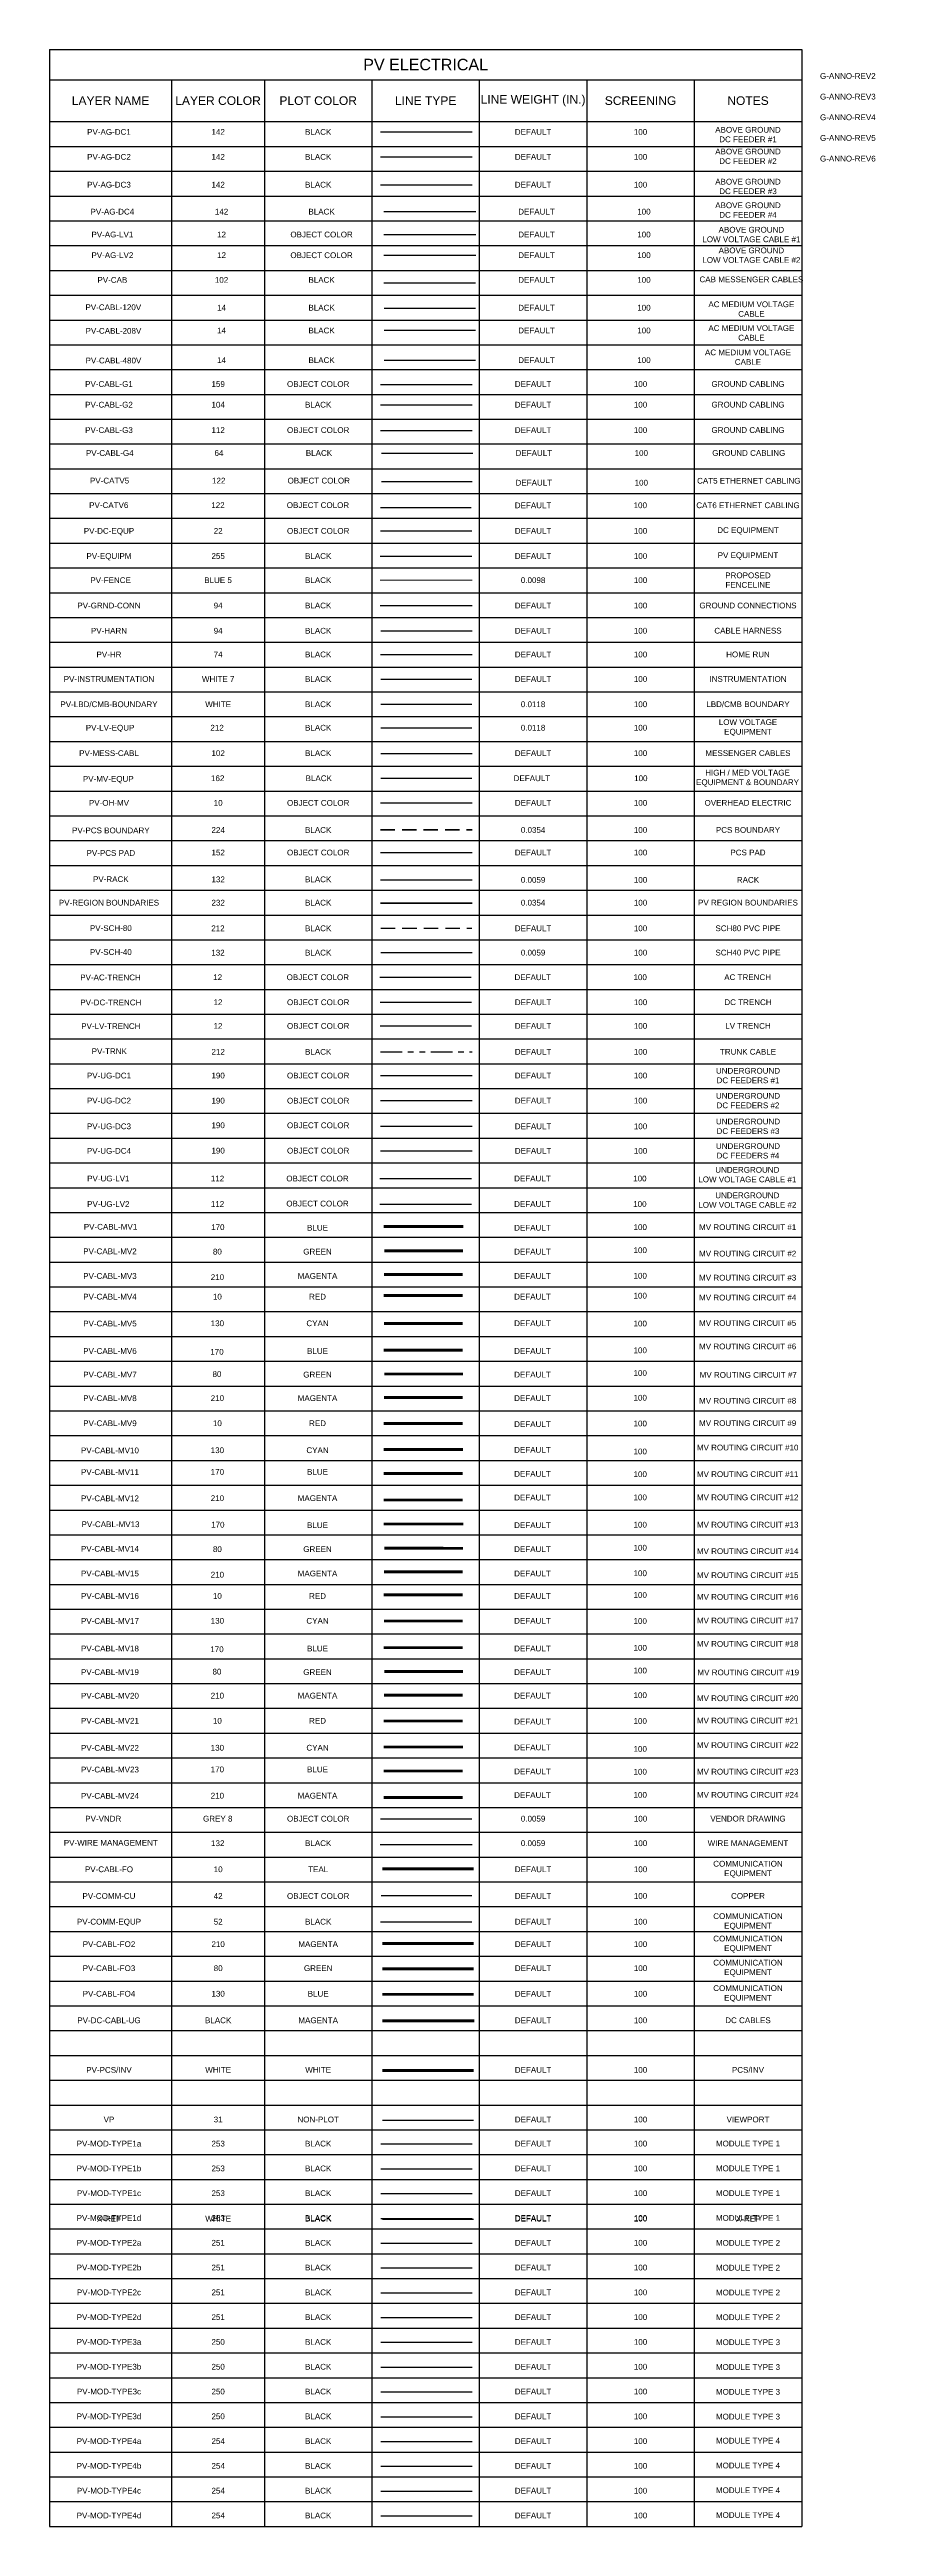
# Model space of a CAD drawing. Header units: feet. Extents: x -1012 to 2720, y -48 to 612.
# Drawn here: x -17.9 to -3.51, y -48.42 to -5.27 of the extents above; entities that cross this region are included whole.
import ezdxf
from ezdxf.enums import TextEntityAlignment as Align
from ezdxf.lldxf.tags import DXFTag

# ---------------------------------------------------------------- set-up
doc = ezdxf.new("R2010")
doc.units = ezdxf.units.FT
doc.header["$MEASUREMENT"] = 0
for name, pattern in [('DASHED2', [0.375, 0.25, -0.125]), ('HIDDEN', [0.375, 0.25, -0.125]), ('PHANTOM2', [1.25, 0.625, -0.125, 0.125, -0.125, 0.125, -0.125]), ('PHANTOM4', [0.6875, 0.3125, 0.0625, -0.0625, 0.0625, -0.0625, 0.0625, -0.0625])]:
    doc.linetypes.add(name, pattern=pattern)
for name, color, linetype in [('G-ANNO-REV2', 2, 'Continuous'), ('G-ANNO-REV3', 2, 'Continuous'), ('G-ANNO-REV4', 2, 'Continuous'), ('G-ANNO-REV5', 2, 'Continuous'), ('G-ANNO-REV6', 2, 'Continuous'), ('PV-AC-TRENCH', 12, 'ACTR'), ('PV-AG-DC1', 142, 'DC1'), ('PV-AG-DC2', 142, 'AGDC2'), ('PV-AG-DC3', 142, 'AGDC3'), ('PV-AG-DC4', 142, 'AGDC4'), ('PV-AG-LV1', 12, 'AGLV1'), ('PV-AG-LV2', 12, 'AGLV2'), ('PV-CAB', 102, 'CAB'), ('PV-CABL-120V', 14, '120V'), ('PV-CABL-208V', 14, '208V'), ('PV-CABL-480V', 14, '480V'), ('PV-CABL-FO', 130, 'FIBER'), ('PV-CABL-FO2', 210, 'FO ROUTING #2'), ('PV-CABL-FO3', 80, 'FO ROUTING #3'), ('PV-CABL-FO4', 170, 'FO ROUTING #4'), ('PV-CABL-G1', 159, 'G1'), ('PV-CABL-G2', 104, 'G2'), ('PV-CABL-G3', 112, 'G3'), ('PV-CABL-G4', 64, 'G4'), ('PV-CABL-MV1', 170, 'MV ROUTING #1'), ('PV-CABL-MV10', 130, 'MV ROUTING #10'), ('PV-CABL-MV11', 170, 'MV ROUTING #11'), ('PV-CABL-MV12', 210, 'MV ROUTING #12'), ('PV-CABL-MV13', 170, 'MV ROUTING #13'), ('PV-CABL-MV14', 80, 'MV ROUTING #14'), ('PV-CABL-MV15', 210, 'MV ROUTING #15'), ('PV-CABL-MV16', 10, 'MV ROUTING #16'), ('PV-CABL-MV17', 130, 'MV ROUTING #17'), ('PV-CABL-MV18', 170, 'MV ROUTING #18'), ('PV-CABL-MV19', 80, 'MV ROUTING #19'), ('PV-CABL-MV2', 80, 'MV ROUTING #2'), ('PV-CABL-MV20', 210, 'MV ROUTING #20'), ('PV-CABL-MV21', 10, 'MV ROUTING #21'), ('PV-CABL-MV22', 130, 'MV ROUTING #22'), ('PV-CABL-MV23', 170, 'MV ROUTING #23'), ('PV-CABL-MV24', 210, 'MV ROUTING #24'), ('PV-CABL-MV3', 210, 'MV ROUTING #3'), ('PV-CABL-MV4', 10, 'MV ROUTING #4'), ('PV-CABL-MV5', 130, 'MV ROUTING #5'), ('PV-CABL-MV6', 170, 'MV ROUTING #6'), ('PV-CABL-MV7', 80, 'MV ROUTING #7'), ('PV-CABL-MV8', 210, 'MV ROUTING #8'), ('PV-CABL-MV9', 10, 'MV ROUTING #9'), ('PV-CATV5', 122, 'CATV5'), ('PV-CATV6', 122, 'CATV6'), ('PV-COMM-CU', 42, 'DASHED2'), ('PV-COMM-EQUIP', 52, 'COMMUNICATION'), ('PV-DC-CABL-UG', 6, 'DC ROUTING'), ('PV-DC-EQUP', 22, 'Continuous'), ('PV-DC-TRENCH', 12, 'DCTR'), ('PV-EQUIPM', 255, 'Continuous'), ('PV-GRND-CONN', 94, 'Continuous'), ('PV-HARN', 94, 'Continuous'), ('PV-HR', 74, 'Continuous'), ('PV-INSTRUMENTATION', 7, 'Continuous'), ('PV-INV-PCS', 7, 'Continuous'), ('PV-LBDCMB-BOUNDARY', 7, 'Continuous'), ('PV-LV-EQUP', 212, 'Continuous'), ('PV-LV-TRENCH', 12, 'LVTR'), ('PV-MESS-CABL', 102, 'MESSENGER'), ('PV-MOD-TYP1a', 253, 'Continuous'), ('PV-MOD-TYP1b', 253, 'Continuous'), ('PV-MOD-TYP1c', 253, 'Continuous'), ('PV-MOD-TYP1d', 253, 'Continuous'), ('PV-MOD-TYP2a', 251, 'Continuous'), ('PV-MOD-TYP2b', 251, 'Continuous'), ('PV-MOD-TYP2c', 251, 'Continuous'), ('PV-MOD-TYP2d', 251, 'Continuous'), ('PV-MOD-TYP3a', 250, 'Continuous'), ('PV-MOD-TYP3b', 250, 'Continuous'), ('PV-MOD-TYP3c', 250, 'Continuous'), ('PV-MOD-TYP3d', 250, 'Continuous'), ('PV-MOD-TYP4a', 254, 'Continuous'), ('PV-MOD-TYP4b', 254, 'Continuous'), ('PV-MOD-TYP4c', 254, 'Continuous'), ('PV-MOD-TYP4d', 254, 'Continuous'), ('PV-MV-EQUIP', 162, 'Continuous'), ('PV-OH-MV', 10, 'OVERHEAD'), ('PV-PCS-PAD', 152, 'Continuous'), ('PV-RACK', 132, 'Continuous'), ('PV-SCH-40', 132, 'Continuous'), ('PV-SCH80', 212, 'HIDDEN'), ('PV-TRNK', 212, 'PHANTOM4'), ('PV-UG-DC1', 190, 'UGDC1'), ('PV-UG-DC2', 190, 'UGDC2'), ('PV-UG-DC3', 190, 'UGDC3'), ('PV-UG-DC4', 190, 'UGDC4'), ('PV-UG-LV1', 122, 'UGLV1'), ('PV-UG-LV2', 122, 'UGLV2'), ('PV-VNDR', 8, 'Continuous'), ('PV-WIRE MANAGEMENT', 132, 'Continuous'), ('X-REF', 7, 'Continuous')]:
    doc.layers.add(name, color=color, linetype=linetype)
for name, color, linetype, lineweight in [('PV-FENCE', 5, 'FENCELINE1', 20), ('PV-PCS BOUNDARY', 224, 'DASHED2', 90), ('PV-REGION BOUNDARIES', 232, 'Continuous', 90)]:
    doc.layers.add(name, color=color, linetype=linetype, lineweight=lineweight)
doc.layers.add('VP', color=31, linetype='Continuous', plot=False)
doc.styles.add('NEI-A', font='arial.ttf')
doc.styles.get("Standard").update_dxf_attribs({"font": 'arial.ttf'})
tags = doc.linetypes.add('120V', pattern='A,0.176989,-0.050727,["120V",NEI-A,S=0.1,R=0,X=0,Y=-0.05],-0.379482,0.176989', length=0.784187).pattern_tags.tags
tags[6] = DXFTag(74, 10)
tags = doc.linetypes.add('208V', pattern='A,0.176989,-0.050727,["208V",NEI-A,S=0.1,R=0,X=0,Y=-0.05],-0.379482,0.176989', length=0.784187).pattern_tags.tags
tags[6] = DXFTag(74, 10)
tags = doc.linetypes.add('480V', pattern='A,0.176989,-0.050727,["480V",NEI-A,S=0.1,R=0,X=0,Y=-0.05],-0.379482,0.176989', length=0.784187).pattern_tags.tags
tags[6] = DXFTag(74, 10)
tags = doc.linetypes.add('ACTR', pattern='A,0.176989,-0.00441,["AC TR",NEI-A,S=0.1,R=0,X=0,Y=-0.05],-0.425798,0.176989', length=0.784186).pattern_tags.tags
tags[6] = DXFTag(74, 10)
tags = doc.linetypes.add('AGDC2', pattern='A,0.176989,-0.035266,["DC2",NEI-A,S=0.1,R=0,X=0,Y=-0.05],-0.314734,0.176989', length=0.703978).pattern_tags.tags
tags[6] = DXFTag(74, 10)
tags = doc.linetypes.add('AGDC3', pattern='A,0.176989,-0.035266,["DC3",NEI-A,S=0.1,R=0,X=0,Y=-0.05],-0.314734,0.176989', length=0.703978).pattern_tags.tags
tags[6] = DXFTag(74, 10)
tags = doc.linetypes.add('AGDC4', pattern='A,0.176989,-0.035266,["DC4",NEI-A,S=0.1,R=0,X=0,Y=-0.05],-0.314734,0.176989', length=0.703978).pattern_tags.tags
tags[6] = DXFTag(74, 10)
tags = doc.linetypes.add('AGLV1', pattern='A,0.176989,-0.050716,["LV1",NEI-A,S=0.1,R=0,X=0,Y=-0.05],-0.299284,0.176989', length=0.703978).pattern_tags.tags
tags[6] = DXFTag(74, 10)
tags = doc.linetypes.add('AGLV2', pattern='A,0.176989,-0.050716,["LV2",NEI-A,S=0.1,R=0,X=0,Y=-0.05],-0.299284,0.176989', length=0.703978).pattern_tags.tags
tags[6] = DXFTag(74, 10)
tags = doc.linetypes.add('CAB', pattern='A,0.176989,-0.031378,["CAB",NEI-A,S=0.1,R=0,X=0,Y=-0.05],-0.318622,0.176989', length=0.703978).pattern_tags.tags
tags[6] = DXFTag(74, 10)
tags = doc.linetypes.add('CATV5', pattern='A,0.18216,-0.054518,["CATV5",NEI-A,S=0.1,R=0,X=0,Y=-0.05],-0.505136,0.176989', length=0.918803).pattern_tags.tags
tags[6] = DXFTag(74, 10)
tags = doc.linetypes.add('CATV6', pattern='A,0.18216,-0.054518,["CATV6",NEI-A,S=0.1,R=0,X=0,Y=-0.05],-0.505136,0.176989', length=0.918803).pattern_tags.tags
tags[6] = DXFTag(74, 10)
tags = doc.linetypes.add('COMMS', pattern='A,0,-2.4e-05,0.176985,-0.034911,["COMMS",NEI-A,S=0.1,R=0.359014,X=0,Y=-0.049632],-0.572284,0.176985,-4e-06', length=0.961193).pattern_tags.tags
tags[10] = DXFTag(74, 10)
doc.linetypes.add('COMMUNICATION', pattern='A,0.45,-0.25,["COM",Standard,S=0.1,R=0,X=-0.15,Y=-0.05],-0.3', length=1)
tags = doc.linetypes.add('DC ROUTING', pattern='A,1,-0.25,0,0.1,-0.25,["DC",NEI-A,S=0.5,R=0,X=0,Y=-0.2],-1.99', length=3.59).pattern_tags.tags
tags[12] = DXFTag(74, 10)
tags = doc.linetypes.add('DC1', pattern='A,0.176989,-0.035266,["DC1",NEI-A,S=0.1,R=0,X=0,Y=-0.05],-0.314734,0.176989', length=0.703978).pattern_tags.tags
tags[6] = DXFTag(74, 10)
tags = doc.linetypes.add('DCTR', pattern='A,0.176989,-0.000454,["DC TR",NEI-A,S=0.1,R=0,X=0,Y=-0.05],-0.429755,0.176989', length=0.784187).pattern_tags.tags
tags[6] = DXFTag(74, 10)
doc.linetypes.add('FENCELINE1', pattern='A,0.25,-0.1,[133,ltypeshp.shx,S=0.1,R=0,X=-0.1,Y=0],-0.1,1', length=1.45)
tags = doc.linetypes.add('FIBER', pattern='A,0.376989,-0.053001,["FO",NEI-A,S=0.1,R=0,X=0,Y=-0.05],-0.246999,0.376989', length=1.053978).pattern_tags.tags
tags[6] = DXFTag(74, 10)
tags = doc.linetypes.add('FO ROUTING #2', pattern='A,1,-0.25,0,0.1,-0.25,["FO2",NEI-A,S=0.5,R=0,X=0,Y=-0.2],-1.99', length=3.59).pattern_tags.tags
tags[12] = DXFTag(74, 10)
tags = doc.linetypes.add('FO ROUTING #3', pattern='A,1,-0.25,0,0.1,-0.25,["FO3",NEI-A,S=0.5,R=0,X=0,Y=-0.2],-1.99', length=3.59).pattern_tags.tags
tags[12] = DXFTag(74, 10)
tags = doc.linetypes.add('FO ROUTING #4', pattern='A,1,-0.25,0,0.1,-0.25,["FO4",NEI-A,S=0.5,R=0,X=0,Y=-0.2],-1.99', length=3.59).pattern_tags.tags
tags[12] = DXFTag(74, 10)
tags = doc.linetypes.add('G1', pattern='A,0.176989,-0.056821,["G1",NEI-A,S=0.1,R=0,X=0,Y=-0.05],-0.243179,0.176989', length=0.653978).pattern_tags.tags
tags[6] = DXFTag(74, 10)
tags = doc.linetypes.add('G2', pattern='A,0.176989,-0.056821,["G2",NEI-A,S=0.1,R=0,X=0,Y=-0.05],-0.243179,0.176989', length=0.653978).pattern_tags.tags
tags[6] = DXFTag(74, 10)
tags = doc.linetypes.add('G3', pattern='A,0.176989,-0.056821,["G3",NEI-A,S=0.1,R=0,X=0,Y=-0.05],-0.243179,0.176989', length=0.653978).pattern_tags.tags
tags[6] = DXFTag(74, 10)
tags = doc.linetypes.add('G4', pattern='A,0.176989,-0.056821,["G4",NEI-A,S=0.1,R=0,X=0,Y=-0.05],-0.243179,0.176989', length=0.653978).pattern_tags.tags
tags[6] = DXFTag(74, 10)
tags = doc.linetypes.add('LVTR', pattern='A,0.176989,-0.015904,["LV TR",NEI-A,S=0.1,R=0,X=0,Y=-0.05],-0.414304,0.176989', length=0.784186).pattern_tags.tags
tags[6] = DXFTag(74, 10)
tags = doc.linetypes.add('MESSENGER', pattern='A,0.176989,-0.031547,["MESS",NEI-A,S=0.1,R=0,X=0,Y=-0.05],-0.429956,0.176989', length=0.815481).pattern_tags.tags
tags[6] = DXFTag(74, 10)
tags = doc.linetypes.add('MV ROUTING #1', pattern='A,1,-0.25,0,0.1,-0.25,["MV1",NEI-A,S=0.5,R=0,X=0,Y=-0.2],-1.99', length=3.59).pattern_tags.tags
tags[12] = DXFTag(74, 10)
tags = doc.linetypes.add('MV ROUTING #10', pattern='A,1,-0.25,0,0.1,-0.25,["MV10",NEI-A,S=0.5,R=0,X=0,Y=-0.2],-1.99', length=3.59).pattern_tags.tags
tags[12] = DXFTag(74, 10)
tags = doc.linetypes.add('MV ROUTING #11', pattern='A,1,-0.25,0,0.1,-0.25,["MV11",NEI-A,S=0.5,R=0,X=0,Y=-0.2],-1.99', length=3.59).pattern_tags.tags
tags[12] = DXFTag(74, 10)
tags = doc.linetypes.add('MV ROUTING #12', pattern='A,1,-0.25,0,0.1,-0.25,["MV12",NEI-A,S=0.5,R=0,X=0,Y=-0.2],-1.99', length=3.59).pattern_tags.tags
tags[12] = DXFTag(74, 10)
tags = doc.linetypes.add('MV ROUTING #13', pattern='A,1,-0.25,0,0.1,-0.25,["MV13",NEI-A,S=0.5,R=0,X=0,Y=-0.2],-1.99', length=3.59).pattern_tags.tags
tags[12] = DXFTag(74, 10)
tags = doc.linetypes.add('MV ROUTING #14', pattern='A,1,-0.25,0,0.1,-0.25,["MV14",NEI-A,S=0.5,R=0,X=0,Y=-0.2],-1.99', length=3.59).pattern_tags.tags
tags[12] = DXFTag(74, 10)
tags = doc.linetypes.add('MV ROUTING #15', pattern='A,1,-0.25,0,0.1,-0.25,["MV15",NEI-A,S=0.5,R=0,X=0,Y=-0.2],-1.99', length=3.59).pattern_tags.tags
tags[12] = DXFTag(74, 10)
tags = doc.linetypes.add('MV ROUTING #16', pattern='A,1,-0.25,0,0.1,-0.25,["MV16",NEI-A,S=0.5,R=0,X=0,Y=-0.2],-1.99', length=3.59).pattern_tags.tags
tags[12] = DXFTag(74, 10)
tags = doc.linetypes.add('MV ROUTING #17', pattern='A,1,-0.25,0,0.1,-0.25,["MV17",NEI-A,S=0.5,R=0,X=0,Y=-0.2],-1.99', length=3.59).pattern_tags.tags
tags[12] = DXFTag(74, 10)
tags = doc.linetypes.add('MV ROUTING #18', pattern='A,1,-0.25,0,0.1,-0.25,["MV18",NEI-A,S=0.5,R=0,X=0,Y=-0.2],-1.99', length=3.59).pattern_tags.tags
tags[12] = DXFTag(74, 10)
tags = doc.linetypes.add('MV ROUTING #19', pattern='A,1,-0.25,0,0.1,-0.25,["MV19",NEI-A,S=0.5,R=0,X=0,Y=-0.2],-1.99', length=3.59).pattern_tags.tags
tags[12] = DXFTag(74, 10)
tags = doc.linetypes.add('MV ROUTING #2', pattern='A,1,-0.25,0,0.1,-0.25,["MV2",NEI-A,S=0.5,R=0,X=0,Y=-0.2],-1.99', length=3.59).pattern_tags.tags
tags[12] = DXFTag(74, 10)
tags = doc.linetypes.add('MV ROUTING #20', pattern='A,1,-0.25,0,0.1,-0.25,["MV20",NEI-A,S=0.5,R=0,X=0,Y=-0.2],-1.99', length=3.59).pattern_tags.tags
tags[12] = DXFTag(74, 10)
tags = doc.linetypes.add('MV ROUTING #21', pattern='A,1,-0.25,0,0.1,-0.25,["MV21",NEI-A,S=0.5,R=0,X=0,Y=-0.2],-1.99', length=3.59).pattern_tags.tags
tags[12] = DXFTag(74, 10)
tags = doc.linetypes.add('MV ROUTING #22', pattern='A,1,-0.25,0,0.1,-0.25,["MV22",NEI-A,S=0.5,R=0,X=0,Y=-0.2],-1.99', length=3.59).pattern_tags.tags
tags[12] = DXFTag(74, 10)
tags = doc.linetypes.add('MV ROUTING #23', pattern='A,1,-0.25,0,0.1,-0.25,["MV23",NEI-A,S=0.5,R=0,X=0,Y=-0.2],-1.99', length=3.59).pattern_tags.tags
tags[12] = DXFTag(74, 10)
tags = doc.linetypes.add('MV ROUTING #24', pattern='A,1,-0.25,0,0.1,-0.25,["MV24",NEI-A,S=0.5,R=0,X=0,Y=-0.2],-1.99', length=3.59).pattern_tags.tags
tags[12] = DXFTag(74, 10)
tags = doc.linetypes.add('MV ROUTING #3', pattern='A,1,-0.25,0,0.1,-0.25,["MV3",NEI-A,S=0.5,R=0,X=0,Y=-0.2],-1.5', length=3.1).pattern_tags.tags
tags[12] = DXFTag(74, 10)
tags = doc.linetypes.add('MV ROUTING #4', pattern='A,1,-0.25,0,0.1,-0.25,["MV4",NEI-A,S=0.5,R=0,X=0,Y=-0.2],-1.5', length=3.1).pattern_tags.tags
tags[12] = DXFTag(74, 10)
tags = doc.linetypes.add('MV ROUTING #5', pattern='A,1,-0.25,0,0.1,-0.25,["MV5",NEI-A,S=0.5,R=0,X=0,Y=-0.2],-1.5', length=3.1).pattern_tags.tags
tags[12] = DXFTag(74, 10)
tags = doc.linetypes.add('MV ROUTING #6', pattern='A,1,-0.25,0,0.1,-0.25,["MV6",NEI-A,S=0.5,R=0,X=0,Y=-0.2],-1.5', length=3.1).pattern_tags.tags
tags[12] = DXFTag(74, 10)
tags = doc.linetypes.add('MV ROUTING #7', pattern='A,1,-0.25,0,0.1,-0.25,["MV7",NEI-A,S=0.5,R=0,X=0,Y=-0.2],-1.5', length=3.1).pattern_tags.tags
tags[12] = DXFTag(74, 10)
tags = doc.linetypes.add('MV ROUTING #8', pattern='A,1,-0.25,0,0.1,-0.25,["MV8",NEI-A,S=0.5,R=0,X=0,Y=-0.2],-1.5', length=3.1).pattern_tags.tags
tags[12] = DXFTag(74, 10)
tags = doc.linetypes.add('MV ROUTING #9', pattern='A,1,-0.25,0,0.1,-0.25,["MV9",NEI-A,S=0.5,R=0,X=0,Y=-0.2],-1.5', length=3.1).pattern_tags.tags
tags[12] = DXFTag(74, 10)
tags = doc.linetypes.add('OVERHEAD', pattern='A,0.226989,-0.048636,["OHE",NEI-A,S=0.1,R=0,X=0,Y=-0.05],-0.351364,0.226989', length=0.853978).pattern_tags.tags
tags[6] = DXFTag(74, 10)
tags = doc.linetypes.add('UGDC1', pattern='A,0.176989,-0.035266,["DC1",NEI-A,S=0.1,R=0,X=0,Y=-0.05],-0.314734,0.176989', length=0.703978).pattern_tags.tags
tags[6] = DXFTag(74, 10)
tags = doc.linetypes.add('UGDC2', pattern='A,0.176989,-0.035266,["DC2",NEI-A,S=0.1,R=0,X=0,Y=-0.05],-0.314734,0.176989', length=0.703978).pattern_tags.tags
tags[6] = DXFTag(74, 10)
tags = doc.linetypes.add('UGDC3', pattern='A,0.176989,-0.035266,["DC3",NEI-A,S=0.1,R=0,X=0,Y=-0.05],-0.314734,0.176989', length=0.703978).pattern_tags.tags
tags[6] = DXFTag(74, 10)
tags = doc.linetypes.add('UGDC4', pattern='A,0.176989,-0.035266,["DC4",NEI-A,S=0.1,R=0,X=0,Y=-0.05],-0.314734,0.176989', length=0.703978).pattern_tags.tags
tags[6] = DXFTag(74, 10)
tags = doc.linetypes.add('UGLV1', pattern='A,0.176989,-0.050716,["LV1",NEI-A,S=0.1,R=0,X=0,Y=-0.05],-0.299284,0.176989', length=0.703978).pattern_tags.tags
tags[6] = DXFTag(74, 10)
tags = doc.linetypes.add('UGLV2', pattern='A,0.176989,-0.050716,["LV2",NEI-A,S=0.1,R=0,X=0,Y=-0.05],-0.299284,0.176989', length=0.703978).pattern_tags.tags
tags[6] = DXFTag(74, 10)

# ---------------------------------------------------------------- blocks, each defined once
blk = doc.blocks.new('*T5')
at = {"color": 0, "linetype": 'ByBlock', "lineweight": -2, "transparency": 16777216}
for p, q in [((0, 0), (13.101, 0)), ((0, 0), (0, -43.152)), ((13.101, 0), (13.101, -43.152)), ((0, -0.525), (13.101, -0.525)), ((2.127, -0.525), (2.127, -43.152)), ((3.743, -0.525), (3.743, -43.152)), ((5.615, -0.525), (5.615, -43.152)), ((7.486, -0.525), (7.486, -43.152)), ((9.358, -0.525), (9.358, -43.152)), ((11.23, -0.525), (11.23, -43.152)), ((0, -1.256), (13.101, -1.256)), ((0, -1.688), (13.101, -1.688)), ((0, -2.12), (13.101, -2.12)), ((0, -2.552), (13.101, -2.552)), ((0, -2.984), (13.101, -2.984)), ((0, -3.416), (13.101, -3.416)), ((0, -3.848), (13.101, -3.848)), ((0, -4.28), (13.101, -4.28)), ((0, -4.712), (13.101, -4.712)), ((0, -5.144), (13.101, -5.144)), ((0, -5.575), (13.101, -5.575)), ((0, -6.007), (13.101, -6.007)), ((0, -6.439), (13.101, -6.439)), ((0, -6.871), (13.101, -6.871)), ((0, -7.303), (13.101, -7.303)), ((0, -7.735), (13.101, -7.735)), ((0, -8.167), (13.101, -8.167)), ((0, -8.599), (13.101, -8.599)), ((0, -9.031), (13.101, -9.031)), ((0, -9.463), (13.101, -9.463)), ((0, -9.895), (13.101, -9.895)), ((0, -10.327), (13.101, -10.327)), ((0, -10.758), (13.101, -10.758)), ((0, -11.19), (13.101, -11.19)), ((0, -11.622), (13.101, -11.622)), ((0, -12.054), (13.101, -12.054)), ((0, -12.486), (13.101, -12.486)), ((0, -12.918), (13.101, -12.918)), ((0, -13.35), (13.101, -13.35)), ((0, -13.782), (13.101, -13.782)), ((0, -14.214), (13.101, -14.214)), ((0, -14.646), (13.101, -14.646)), ((0, -15.078), (13.101, -15.078)), ((0, -15.51), (13.101, -15.51)), ((0, -15.941), (13.101, -15.941)), ((0, -16.373), (13.101, -16.373)), ((0, -16.805), (13.101, -16.805)), ((0, -17.237), (13.101, -17.237)), ((0, -17.669), (13.101, -17.669)), ((0, -18.101), (13.101, -18.101)), ((0, -18.533), (13.101, -18.533)), ((0, -18.965), (13.101, -18.965)), ((0, -19.397), (13.101, -19.397)), ((0, -19.829), (13.101, -19.829)), ((0, -20.261), (13.101, -20.261)), ((0, -20.693), (13.101, -20.693)), ((0, -21.125), (13.101, -21.125)), ((0, -21.556), (13.101, -21.556)), ((0, -21.988), (13.101, -21.988)), ((0, -22.42), (13.101, -22.42)), ((0, -22.852), (13.101, -22.852)), ((0, -23.284), (13.101, -23.284)), ((0, -23.716), (13.101, -23.716)), ((0, -24.148), (13.101, -24.148)), ((0, -24.58), (13.101, -24.58)), ((0, -25.012), (13.101, -25.012)), ((0, -25.444), (13.101, -25.444)), ((0, -25.876), (13.101, -25.876)), ((0, -26.308), (13.101, -26.308)), ((0, -26.739), (13.101, -26.739)), ((0, -27.171), (13.101, -27.171)), ((0, -27.603), (13.101, -27.603)), ((0, -28.035), (13.101, -28.035)), ((0, -28.467), (13.101, -28.467)), ((0, -28.899), (13.101, -28.899)), ((0, -29.331), (13.101, -29.331)), ((0, -29.763), (13.101, -29.763)), ((0, -30.195), (13.101, -30.195)), ((0, -30.627), (13.101, -30.627)), ((0, -31.059), (13.101, -31.059)), ((0, -31.491), (13.101, -31.491)), ((0, -31.923), (13.101, -31.923)), ((0, -32.354), (13.101, -32.354)), ((0, -32.786), (13.101, -32.786)), ((0, -33.218), (13.101, -33.218)), ((0, -33.65), (13.101, -33.65)), ((0, -34.082), (13.101, -34.082)), ((0, -34.514), (13.101, -34.514)), ((0, -34.946), (13.101, -34.946)), ((0, -35.378), (13.101, -35.378)), ((0, -35.81), (13.101, -35.81)), ((0, -36.242), (13.101, -36.242)), ((0, -36.674), (13.101, -36.674)), ((0, -37.106), (13.101, -37.106)), ((0, -37.537), (13.101, -37.537)), ((0, -37.969), (13.101, -37.969)), ((0, -38.401), (13.101, -38.401)), ((0, -38.833), (13.101, -38.833)), ((0, -39.265), (13.101, -39.265)), ((0, -39.697), (13.101, -39.697)), ((0, -40.129), (13.101, -40.129)), ((0, -40.561), (13.101, -40.561)), ((0, -40.993), (13.101, -40.993)), ((0, -41.425), (13.101, -41.425)), ((0, -41.857), (13.101, -41.857)), ((0, -42.289), (13.101, -42.289)), ((0, -42.72), (13.101, -42.72)), ((0, -43.152), (13.101, -43.152))]:
    blk.add_line(p, q, dxfattribs=at)
at = {"color": 0, "transparency": 16777216, "attachment_point": 5, "style": 'NEI-A'}
for s, insert, char_height, width in [('PV ELECTRICAL', (6.551, -0.263), 0.2, 12.98132), ('LAYER NAME', (1.063, -0.891), 0.15, 2.00687), ('LAYER COLOR', (2.935, -0.891), 0.15, 1.49637), ('PLOT COLOR', (4.679, -0.891), 0.15, 1.75162), ('LINE TYPE', (6.551, -0.891), 0.15, 1.75162), ('LINE WEIGHT (IN.)', (8.422, -0.891), 0.15, 1.75162), ('SCREENING', (10.294, -0.891), 0.15, 1.75162), ('NOTES', (12.166, -0.891), 0.15, 1.75162)]:
    blk.add_mtext(s, dxfattribs=dict(at, insert=insert, char_height=char_height, width=width))

msp = doc.modelspace()

# ---------------------------------------------------------------- linework, layer by layer
at = {"layer": 'PV-AC-TRENCH'}
msp.add_line((-12.14066, -21.42896), (-10.55286, -21.42896), dxfattribs=at)
at = {"layer": 'PV-AG-DC1'}
msp.add_lwpolyline([(-12.12897, -6.70188), (-10.53209, -6.70188)], dxfattribs=at)
at = {"layer": 'PV-AG-DC2'}
msp.add_lwpolyline([(-12.12897, -7.13627), (-10.53209, -7.13627)], dxfattribs=at)
at = {"layer": 'PV-AG-DC3'}
msp.add_lwpolyline([(-12.12897, -7.62118), (-10.53209, -7.62118)], dxfattribs=at)
msp.add_lwpolyline([(-12.12897, -7.62118), (-10.53209, -7.62118)], dxfattribs=at)
at = {"layer": 'PV-AG-DC4'}
msp.add_lwpolyline([(-12.06971, -8.09112), (-10.47282, -8.09112)], dxfattribs=at)
at = {"layer": 'PV-AG-LV1'}
msp.add_lwpolyline([(-12.06971, -8.48929), (-10.47282, -8.48929)], dxfattribs=at)
at = {"layer": 'PV-AG-LV2'}
msp.add_lwpolyline([(-12.06971, -8.84929), (-10.47282, -8.84929)], dxfattribs=at)
at = {"layer": 'PV-CAB'}
msp.add_lwpolyline([(-12.07168, -9.33142), (-10.47842, -9.33142)], dxfattribs=at)
at = {"layer": 'PV-CABL-120V'}
msp.add_lwpolyline([(-12.06927, -9.774), (-10.4756, -9.774)], dxfattribs=at)
at = {"layer": 'PV-CABL-208V'}
msp.add_lwpolyline([(-12.06927, -10.15545), (-10.4756, -10.15545)], dxfattribs=at)
at = {"layer": 'PV-CABL-480V'}
msp.add_lwpolyline([(-12.06927, -10.67687), (-10.4756, -10.67687)], dxfattribs=at)
at = {"layer": 'PV-CABL-FO', "const_width": 0.05}
msp.add_lwpolyline([(-12.09788, -36.96369), (-10.50848, -36.96369)], dxfattribs=at)
at = {"layer": 'PV-CABL-FO2', "ltscale": 0.2, "const_width": 0.05}
msp.add_lwpolyline([(-12.09788, -38.26432), (-10.50848, -38.26432)], dxfattribs=at)
at = {"layer": 'PV-CABL-FO3', "ltscale": 0.2, "const_width": 0.05}
msp.add_lwpolyline([(-12.09788, -38.70581), (-10.50848, -38.70581)], dxfattribs=at)
at = {"layer": 'PV-CABL-FO4', "ltscale": 0.2, "const_width": 0.05}
msp.add_lwpolyline([(-12.09788, -39.14731), (-10.50848, -39.14731)], dxfattribs=at)
at = {"layer": 'PV-CABL-G1', "linetype": 'G1'}
msp.add_lwpolyline([(-12.12853, -11.10375), (-10.53487, -11.10375)], dxfattribs=at)
at = {"layer": 'PV-CABL-G2', "linetype": 'G2'}
msp.add_lwpolyline([(-12.12789, -11.4537), (-10.53487, -11.4537)], dxfattribs=at)
at = {"layer": 'PV-CABL-G3'}
msp.add_lwpolyline([(-12.12853, -11.90611), (-10.53487, -11.90611)], dxfattribs=at)
at = {"layer": 'PV-CABL-G4', "linetype": 'G4'}
msp.add_lwpolyline([(-12.11411, -12.29585), (-10.52108, -12.29585)], dxfattribs=at)
at = {"layer": 'PV-CABL-MV1', "ltscale": 0.2, "const_width": 0.05, "flags": 128}
msp.add_lwpolyline([(-12.07293, -25.77193), (-10.6905, -25.77211)], dxfattribs=at)
at = {"layer": 'PV-CABL-MV10', "ltscale": 0.2, "const_width": 0.05, "flags": 128}
msp.add_lwpolyline([(-12.07293, -29.65649), (-10.6948, -29.65667)], dxfattribs=at)
at = {"layer": 'PV-CABL-MV11', "ltscale": 0.2, "const_width": 0.05, "flags": 128}
msp.add_lwpolyline([(-12.07293, -30.07371), (-10.69996, -30.07389)], dxfattribs=at)
at = {"layer": 'PV-CABL-MV12', "ltscale": 0.2, "const_width": 0.05, "flags": 128}
msp.add_lwpolyline([(-12.07293, -30.53535), (-10.69996, -30.53552)], dxfattribs=at)
at = {"layer": 'PV-CABL-MV13', "ltscale": 0.2, "const_width": 0.05, "flags": 128}
msp.add_lwpolyline([(-12.07293, -30.95496), (-10.6905, -30.95514)], dxfattribs=at)
at = {"layer": 'PV-CABL-MV14', "ltscale": 0.2, "const_width": 0.05, "flags": 128}
msp.add_lwpolyline([(-12.06602, -31.37698), (-10.69305, -31.37715)], dxfattribs=at)
at = {"layer": 'PV-CABL-MV15', "ltscale": 0.2, "const_width": 0.05, "flags": 128}
msp.add_lwpolyline([(-12.06982, -31.789), (-10.69685, -31.78918)], dxfattribs=at)
at = {"layer": 'PV-CABL-MV16', "ltscale": 0.2, "const_width": 0.05, "flags": 128}
msp.add_lwpolyline([(-12.07293, -32.18743), (-10.69996, -32.18761)], dxfattribs=at)
at = {"layer": 'PV-CABL-MV17', "ltscale": 0.2, "const_width": 0.05, "flags": 128}
msp.add_lwpolyline([(-12.06982, -32.64331), (-10.69685, -32.64348)], dxfattribs=at)
at = {"layer": 'PV-CABL-MV18', "ltscale": 0.2, "const_width": 0.05, "flags": 128}
msp.add_lwpolyline([(-12.07293, -33.10834), (-10.69996, -33.10851)], dxfattribs=at)
at = {"layer": 'PV-CABL-MV19', "ltscale": 0.2, "const_width": 0.05, "flags": 128}
msp.add_lwpolyline([(-12.06602, -33.5248), (-10.69305, -33.52498)], dxfattribs=at)
at = {"layer": 'PV-CABL-MV2', "ltscale": 0.2, "const_width": 0.05, "flags": 128}
msp.add_lwpolyline([(-12.06602, -26.19395), (-10.69305, -26.19412)], dxfattribs=at)
at = {"layer": 'PV-CABL-MV20', "ltscale": 0.2, "const_width": 0.05, "flags": 128}
msp.add_lwpolyline([(-12.06982, -33.935), (-10.69685, -33.93518)], dxfattribs=at)
at = {"layer": 'PV-CABL-MV21', "ltscale": 0.2, "const_width": 0.05, "flags": 128}
msp.add_lwpolyline([(-12.07293, -34.38622), (-10.69996, -34.3864)], dxfattribs=at)
at = {"layer": 'PV-CABL-MV22', "ltscale": 0.2, "const_width": 0.05, "flags": 128}
msp.add_lwpolyline([(-12.07293, -34.83952), (-10.6948, -34.8397)], dxfattribs=at)
at = {"layer": 'PV-CABL-MV23', "ltscale": 0.2, "const_width": 0.05, "flags": 128}
msp.add_lwpolyline([(-12.07293, -35.25675), (-10.69996, -35.25692)], dxfattribs=at)
at = {"layer": 'PV-CABL-MV24', "ltscale": 0.2, "const_width": 0.05, "flags": 128}
msp.add_lwpolyline([(-12.07293, -35.71838), (-10.69996, -35.71855)], dxfattribs=at)
at = {"layer": 'PV-CABL-MV3', "ltscale": 0.2, "const_width": 0.05, "flags": 128}
msp.add_lwpolyline([(-12.06982, -26.60597), (-10.69685, -26.60614)], dxfattribs=at)
at = {"layer": 'PV-CABL-MV4', "ltscale": 0.2, "const_width": 0.05, "flags": 128}
msp.add_lwpolyline([(-12.07293, -26.97241), (-10.69996, -26.97258)], dxfattribs=at)
at = {"layer": 'PV-CABL-MV5', "ltscale": 0.2, "const_width": 0.05, "flags": 128}
msp.add_lwpolyline([(-12.06982, -27.46028), (-10.69685, -27.46045)], dxfattribs=at)
at = {"layer": 'PV-CABL-MV6', "ltscale": 0.2, "const_width": 0.05, "flags": 128}
msp.add_lwpolyline([(-12.07293, -27.9253), (-10.69996, -27.92548)], dxfattribs=at)
at = {"layer": 'PV-CABL-MV7', "ltscale": 0.2, "const_width": 0.05, "flags": 128}
msp.add_lwpolyline([(-12.06602, -28.34177), (-10.69305, -28.34194)], dxfattribs=at)
at = {"layer": 'PV-CABL-MV8', "ltscale": 0.2, "const_width": 0.05, "flags": 128}
msp.add_lwpolyline([(-12.06982, -28.75197), (-10.69685, -28.75215)], dxfattribs=at)
at = {"layer": 'PV-CABL-MV9', "ltscale": 0.2, "const_width": 0.05, "flags": 128}
msp.add_lwpolyline([(-12.07293, -29.20319), (-10.69996, -29.20337)], dxfattribs=at)
at = {"layer": 'PV-CATV5'}
msp.add_lwpolyline([(-12.11507, -12.79085), (-10.53573, -12.79085)], dxfattribs=at)
at = {"layer": 'PV-CATV6'}
msp.add_lwpolyline([(-12.12886, -13.24706), (-10.54951, -13.24706)], dxfattribs=at)
at = {"layer": 'PV-COMM-CU', "linetype": 'Continuous'}
msp.add_line((-12.12058, -37.4254), (-10.53837, -37.4254), dxfattribs=at)
at = {"layer": 'PV-COMM-EQUIP', "linetype": 'COMMS'}
msp.add_lwpolyline([(-12.12891, -37.88602), (-10.54144, -37.88515)], dxfattribs=at)
at = {"layer": 'PV-DC-CABL-UG', "ltscale": 0.2, "const_width": 0.05}
msp.add_lwpolyline([(-12.09788, -39.61036), (-10.49614, -39.61036)], dxfattribs=at)
at = {"layer": 'PV-DC-EQUP'}
msp.add_line((-12.12987, -13.65268), (-10.53695, -13.65268), dxfattribs=at)
at = {"layer": 'PV-DC-TRENCH'}
msp.add_line((-12.13484, -21.86478), (-10.54705, -21.86478), dxfattribs=at)
at = {"layer": 'PV-EQUIPM', "color": 0}
msp.add_line((-12.13484, -14.09048), (-10.54194, -14.09048), dxfattribs=at)
at = {"layer": 'PV-FENCE', "ltscale": 0.5}
msp.add_line((-12.13473, -14.51125), (-10.5357, -14.51125), dxfattribs=at)
at = {"layer": 'PV-GRND-CONN'}
msp.add_line((-12.13512, -14.95328), (-10.535, -14.95328), dxfattribs=at)
at = {"layer": 'PV-HARN'}
msp.add_line((-12.12203, -15.39198), (-10.53152, -15.39198), dxfattribs=at)
at = {"layer": 'PV-HR'}
msp.add_line((-12.13146, -15.80486), (-10.53449, -15.80486), dxfattribs=at)
at = {"layer": 'PV-INSTRUMENTATION'}
msp.add_line((-12.12501, -16.233), (-10.53771, -16.233), dxfattribs=at)
at = {"layer": 'PV-INV-PCS', "const_width": 0.05}
msp.add_lwpolyline([(-12.09788, -40.4742), (-10.50848, -40.4742)], dxfattribs=at)
at = {"layer": 'PV-LBDCMB-BOUNDARY'}
msp.add_line((-12.12501, -16.67311), (-10.53771, -16.67311), dxfattribs=at)
at = {"layer": 'PV-LV-EQUP'}
msp.add_line((-12.12515, -17.08165), (-10.53786, -17.08165), dxfattribs=at)
at = {"layer": 'PV-LV-TRENCH'}
msp.add_line((-12.13484, -22.2771), (-10.54705, -22.2771), dxfattribs=at)
at = {"layer": 'PV-MESS-CABL'}
msp.add_lwpolyline([(-10.53397, -17.53753), (-12.12491, -17.53753)], dxfattribs=at)
at = {"layer": 'PV-MOD-TYP1a'}
msp.add_lwpolyline([(-10.53397, -41.76151), (-12.12491, -41.76151)], dxfattribs=at)
at = {"layer": 'PV-MOD-TYP1b'}
msp.add_lwpolyline([(-10.53397, -42.19343), (-12.12491, -42.19343)], dxfattribs=at)
at = {"layer": 'PV-MOD-TYP1c'}
msp.add_lwpolyline([(-10.53397, -42.62535), (-12.12491, -42.62535)], dxfattribs=at)
at = {"layer": 'PV-MOD-TYP1d'}
msp.add_lwpolyline([(-10.53397, -43.05727), (-12.12491, -43.05727)], dxfattribs=at)
at = {"layer": 'PV-MOD-TYP2a'}
msp.add_lwpolyline([(-10.53397, -43.48919), (-12.12491, -43.48919)], dxfattribs=at)
at = {"layer": 'PV-MOD-TYP2b'}
msp.add_lwpolyline([(-10.53397, -43.92111), (-12.12491, -43.92111)], dxfattribs=at)
at = {"layer": 'PV-MOD-TYP2c'}
msp.add_lwpolyline([(-10.53397, -44.35303), (-12.12491, -44.35303)], dxfattribs=at)
at = {"layer": 'PV-MOD-TYP2d'}
msp.add_lwpolyline([(-10.53397, -44.78495), (-12.12491, -44.78495)], dxfattribs=at)
at = {"layer": 'PV-MOD-TYP3a'}
msp.add_lwpolyline([(-10.53397, -45.21687), (-12.12491, -45.21687)], dxfattribs=at)
at = {"layer": 'PV-MOD-TYP3b'}
msp.add_lwpolyline([(-10.53397, -45.64878), (-12.12491, -45.64878)], dxfattribs=at)
at = {"layer": 'PV-MOD-TYP3c'}
msp.add_lwpolyline([(-10.53397, -46.0807), (-12.12491, -46.0807)], dxfattribs=at)
at = {"layer": 'PV-MOD-TYP3d'}
msp.add_lwpolyline([(-10.53397, -46.51262), (-12.12491, -46.51262)], dxfattribs=at)
at = {"layer": 'PV-MOD-TYP4a'}
msp.add_lwpolyline([(-10.53397, -46.94454), (-12.12491, -46.94454)], dxfattribs=at)
at = {"layer": 'PV-MOD-TYP4b'}
msp.add_lwpolyline([(-10.53397, -47.37646), (-12.12491, -47.37646)], dxfattribs=at)
at = {"layer": 'PV-MOD-TYP4c'}
msp.add_lwpolyline([(-10.53397, -47.80838), (-12.12491, -47.80838)], dxfattribs=at)
at = {"layer": 'PV-MOD-TYP4d'}
msp.add_lwpolyline([(-10.53397, -48.2403), (-12.12491, -48.2403)], dxfattribs=at)
at = {"layer": 'PV-MV-EQUIP'}
msp.add_line((-12.12515, -17.96226), (-10.54108, -17.96226), dxfattribs=at)
at = {"layer": 'PV-OH-MV'}
msp.add_lwpolyline([(-12.13087, -18.39065), (-10.5343, -18.39065)], dxfattribs=at)
at = {"layer": 'PV-PCS BOUNDARY'}
msp.add_lwpolyline([(-12.13087, -18.86296), (-10.5343, -18.86296)], dxfattribs=at)
at = {"layer": 'PV-PCS-PAD'}
msp.add_lwpolyline([(-12.13087, -19.25611), (-10.5343, -19.25611)], dxfattribs=at)
at = {"layer": 'PV-RACK'}
msp.add_lwpolyline([(-12.13087, -19.73279), (-10.5343, -19.73279)], dxfattribs=at)
at = {"layer": 'PV-REGION BOUNDARIES'}
msp.add_lwpolyline([(-12.12853, -20.13968), (-10.53487, -20.13968)], dxfattribs=at)
at = {"layer": 'PV-SCH-40'}
msp.add_line((-12.12535, -21.00003), (-10.53189, -21.00003), dxfattribs=at)
at = {"layer": 'PV-SCH80'}
msp.add_line((-12.12535, -20.57649), (-10.53711, -20.57649), dxfattribs=at)
at = {"layer": 'PV-TRNK'}
msp.add_lwpolyline([(-12.12897, -22.72793), (-10.53209, -22.72793)], dxfattribs=at)
at = {"layer": 'PV-UG-DC1'}
msp.add_lwpolyline([(-12.12897, -23.14189), (-10.53209, -23.14189)], dxfattribs=at)
at = {"layer": 'PV-UG-DC2'}
msp.add_lwpolyline([(-12.12897, -23.57814), (-10.53209, -23.57814)], dxfattribs=at)
at = {"layer": 'PV-UG-DC3'}
msp.add_lwpolyline([(-12.12897, -24.02621), (-10.53209, -24.02621)], dxfattribs=at)
msp.add_lwpolyline([(-12.12897, -24.02621), (-10.53209, -24.02621)], dxfattribs=at)
at = {"layer": 'PV-UG-DC4'}
msp.add_lwpolyline([(-12.12897, -24.45361), (-10.53209, -24.45361)], dxfattribs=at)
at = {"layer": 'PV-UG-LV1'}
msp.add_lwpolyline([(-12.14033, -24.93528), (-10.54345, -24.93528)], dxfattribs=at)
at = {"layer": 'PV-UG-LV2'}
msp.add_lwpolyline([(-12.14033, -25.37974), (-10.54345, -25.37974)], dxfattribs=at)
at = {"layer": 'PV-VNDR'}
msp.add_line((-12.12922, -36.08805), (-10.53758, -36.08805), dxfattribs=at)
at = {"layer": 'PV-WIRE MANAGEMENT'}
msp.add_line((-12.13449, -36.53768), (-10.53231, -36.53768), dxfattribs=at)
at = {"layer": 'VP'}
msp.add_lwpolyline([(-12.09788, -41.33804), (-10.50848, -41.33804)], dxfattribs=at)
at = {"layer": 'X-REF'}
msp.add_lwpolyline([(-12.09788, -43.06572), (-10.50848, -43.06572)], dxfattribs=at)

# ---------------------------------------------------------------- block references
msp.add_blockref('*T5', (-17.8951, -5.26656))

# ---------------------------------------------------------------- texts
at = {"layer": 'G-ANNO-REV2', "insert": (-3.99031, -5.7277), "char_height": 0.1, "attachment_point": 5, "style": 'NEI-A'}
msp.add_mtext('G-ANNO-REV2', dxfattribs=at)
at = {"layer": 'G-ANNO-REV3', "insert": (-3.99031, -6.0877), "char_height": 0.1, "attachment_point": 5, "style": 'NEI-A'}
msp.add_mtext('G-ANNO-REV3', dxfattribs=at)
at = {"layer": 'G-ANNO-REV4', "insert": (-3.99031, -6.4477), "char_height": 0.1, "attachment_point": 5, "style": 'NEI-A'}
msp.add_mtext('G-ANNO-REV4', dxfattribs=at)
at = {"layer": 'G-ANNO-REV5', "insert": (-3.99031, -6.8077), "char_height": 0.1, "attachment_point": 5, "style": 'NEI-A'}
msp.add_mtext('G-ANNO-REV5', dxfattribs=at)
at = {"layer": 'G-ANNO-REV6', "insert": (-3.99031, -7.1677), "char_height": 0.1, "attachment_point": 5, "style": 'NEI-A'}
msp.add_mtext('G-ANNO-REV6', dxfattribs=at)
at = {"layer": 'PV-AC-TRENCH', "style": 'NEI-A'}
for s, p in [('PV-AC-TRENCH', (-16.83317, -21.43166)), ('12', (-14.96719, -21.42896)), ('OBJECT COLOR', (-13.22187, -21.42896)), ('DEFAULT', (-9.47864, -21.42896)), ('100', (-7.60702, -21.42896))]:
    msp.add_text(s, height=0.1, dxfattribs=at).set_placement(p, align=Align.MIDDLE_CENTER)
at = {"layer": 'PV-AC-TRENCH', "insert": (-5.7354, -21.42896), "char_height": 0.1, "attachment_point": 5, "style": 'NEI-A'}
msp.add_mtext('AC TRENCH', dxfattribs=at)
at = {"layer": 'PV-AG-DC1', "style": 'NEI-A'}
for s, p in [('PV-AG-DC1', (-16.85991, -6.70188)), ('142', (-14.95819, -6.70188)), ('BLACK', (-13.21606, -6.70188)), ('DEFAULT', (-9.47282, -6.70188)), ('100', (-7.6012, -6.70188))]:
    msp.add_text(s, height=0.1, dxfattribs=at).set_placement(p, align=Align.MIDDLE_CENTER)
at = {"layer": 'PV-AG-DC1', "linetype": 'PHANTOM2', "insert": (-5.72959, -6.7482), "char_height": 0.1, "attachment_point": 5, "style": 'NEI-A'}
msp.add_mtext('ABOVE GROUND \\PDC FEEDER #1', dxfattribs=at)
at = {"layer": 'PV-AG-DC2', "style": 'NEI-A'}
for s, p in [('PV-AG-DC2', (-16.85991, -7.13627)), ('142', (-14.95819, -7.13627)), ('BLACK', (-13.21606, -7.13627)), ('DEFAULT', (-9.47282, -7.13627)), ('100', (-7.6012, -7.13627))]:
    msp.add_text(s, height=0.1, dxfattribs=at).set_placement(p, align=Align.MIDDLE_CENTER)
at = {"layer": 'PV-AG-DC2', "linetype": 'PHANTOM2', "insert": (-5.72959, -7.12658), "char_height": 0.1, "attachment_point": 5, "style": 'NEI-A'}
msp.add_mtext('ABOVE GROUND \\PDC FEEDER #2', dxfattribs=at)
at = {"layer": 'PV-AG-DC3', "style": 'NEI-A'}
for s, p in [('PV-AG-DC3', (-16.85991, -7.62118)), ('142', (-14.95819, -7.62118)), ('BLACK', (-13.21606, -7.62118)), ('DEFAULT', (-9.47282, -7.62118)), ('100', (-7.6012, -7.62118))]:
    msp.add_text(s, height=0.1, dxfattribs=at).set_placement(p, align=Align.MIDDLE_CENTER)
at = {"layer": 'PV-AG-DC3', "linetype": 'PHANTOM2', "insert": (-5.72959, -7.65266), "char_height": 0.1, "attachment_point": 5, "style": 'NEI-A'}
msp.add_mtext('ABOVE GROUND \\PDC FEEDER #3', dxfattribs=at)
at = {"layer": 'PV-AG-DC4', "style": 'NEI-A'}
for s, p in [('PV-AG-DC4', (-16.80065, -8.09112)), ('142', (-14.89893, -8.09112)), ('BLACK', (-13.1568, -8.09112)), ('DEFAULT', (-9.41356, -8.09112)), ('100', (-7.54194, -8.09112))]:
    msp.add_text(s, height=0.1, dxfattribs=at).set_placement(p, align=Align.MIDDLE_CENTER)
at = {"layer": 'PV-AG-DC4', "linetype": 'PHANTOM2', "insert": (-5.72959, -8.06411), "char_height": 0.1, "attachment_point": 5, "style": 'NEI-A'}
msp.add_mtext('ABOVE GROUND \\PDC FEEDER #4', dxfattribs=at)
at = {"layer": 'PV-AG-LV1', "style": 'NEI-A'}
for s, p in [('PV-AG-LV1', (-16.80065, -8.48929)), ('12', (-14.89893, -8.48929)), ('OBJECT COLOR', (-13.1568, -8.48929)), ('DEFAULT', (-9.41356, -8.48929)), ('100', (-7.54194, -8.48929))]:
    msp.add_text(s, height=0.1, dxfattribs=at).set_placement(p, align=Align.MIDDLE_CENTER)
at = {"layer": 'PV-AG-LV1', "linetype": 'PHANTOM2', "insert": (-5.67033, -8.48986), "char_height": 0.1, "attachment_point": 5, "style": 'NEI-A'}
msp.add_mtext('ABOVE GROUND \\PLOW VOLTAGE CABLE #1', dxfattribs=at)
at = {"layer": 'PV-AG-LV2', "style": 'NEI-A'}
for s, p in [('PV-AG-LV2', (-16.80065, -8.84929)), ('12', (-14.89893, -8.84929)), ('OBJECT COLOR', (-13.1568, -8.85038)), ('DEFAULT', (-9.41356, -8.84929)), ('100', (-7.54194, -8.84929))]:
    msp.add_text(s, height=0.1, dxfattribs=at).set_placement(p, align=Align.MIDDLE_CENTER)
at = {"layer": 'PV-AG-LV2', "linetype": 'PHANTOM2', "insert": (-5.67033, -8.84986), "char_height": 0.1, "attachment_point": 5, "style": 'NEI-A'}
msp.add_mtext('ABOVE GROUND \\PLOW VOLTAGE CABLE #2', dxfattribs=at)
at = {"layer": 'PV-CABL-120V', "style": 'NEI-A'}
for s, p in [('PV-CABL-120V', (-16.78409, -9.75671)), ('14', (-14.89893, -9.76415)), ('BLACK', (-13.1568, -9.76415)), ('DEFAULT', (-9.41356, -9.76415)), ('100', (-7.54194, -9.76415))]:
    msp.add_text(s, height=0.1, dxfattribs=at).set_placement(p, align=Align.MIDDLE_CENTER)
at = {"layer": 'PV-CABL-120V', "linetype": 'PHANTOM2', "insert": (-5.67033, -9.78876), "char_height": 0.1, "attachment_point": 5, "style": 'NEI-A'}
msp.add_mtext('AC MEDIUM VOLTAGE \\PCABLE', dxfattribs=at)
at = {"layer": 'PV-CABL-208V', "style": 'NEI-A'}
for s, p in [('PV-CABL-208V', (-16.78204, -10.16767)), ('14', (-14.89893, -10.16069)), ('BLACK', (-13.1568, -10.16179)), ('DEFAULT', (-9.41356, -10.16069)), ('100', (-7.54194, -10.16069))]:
    msp.add_text(s, height=0.1, dxfattribs=at).set_placement(p, align=Align.MIDDLE_CENTER)
at = {"layer": 'PV-CABL-208V', "linetype": 'PHANTOM2', "insert": (-5.67033, -10.20376), "char_height": 0.1, "attachment_point": 5, "style": 'NEI-A'}
msp.add_mtext('AC MEDIUM VOLTAGE \\PCABLE', dxfattribs=at)
at = {"layer": 'PV-CABL-480V', "style": 'NEI-A'}
for s, p in [('PV-CABL-480V', (-16.78204, -10.68427)), ('14', (-14.89893, -10.67729)), ('BLACK', (-13.1568, -10.67838)), ('DEFAULT', (-9.41356, -10.67729)), ('100', (-7.54194, -10.67729))]:
    msp.add_text(s, height=0.1, dxfattribs=at).set_placement(p, align=Align.MIDDLE_CENTER)
at = {"layer": 'PV-CABL-480V', "linetype": 'PHANTOM2', "insert": (-5.72959, -10.6266), "char_height": 0.1, "attachment_point": 5, "style": 'NEI-A'}
msp.add_mtext('AC MEDIUM VOLTAGE \\PCABLE', dxfattribs=at)
at = {"layer": 'PV-CABL-FO', "ltscale": 0.2, "style": 'NEI-A'}
for s, p in [('PV-CABL-FO', (-16.85991, -36.96998)), ('10', (-14.95819, -36.96998)), ('TEAL', (-13.21606, -36.96998)), ('DEFAULT', (-9.47282, -36.96998)), ('100', (-7.6012, -36.96998))]:
    msp.add_text(s, height=0.1, dxfattribs=at).set_placement(p, align=Align.MIDDLE_CENTER)
at = {"layer": 'PV-CABL-FO', "ltscale": 0.2, "insert": (-5.72959, -36.96998), "char_height": 0.1, "attachment_point": 5, "style": 'NEI-A'}
msp.add_mtext('COMMUNICATION \\PEQUIPMENT', dxfattribs=at)
at = {"layer": 'PV-CABL-FO2', "ltscale": 0.2, "style": 'NEI-A'}
for s, p in [('PV-CABL-FO2', (-16.85991, -38.27389)), ('210', (-14.95819, -38.27389)), ('MAGENTA', (-13.21606, -38.27389)), ('DEFAULT', (-9.47282, -38.27389)), ('100', (-7.6012, -38.27389))]:
    msp.add_text(s, height=0.1, dxfattribs=at).set_placement(p, align=Align.MIDDLE_CENTER)
at = {"layer": 'PV-CABL-FO2', "ltscale": 0.2, "insert": (-5.72959, -38.27389), "char_height": 0.1, "attachment_point": 5, "style": 'NEI-A'}
msp.add_mtext('COMMUNICATION \\PEQUIPMENT', dxfattribs=at)
at = {"layer": 'PV-CABL-FO3', "ltscale": 0.2, "style": 'NEI-A'}
for s, p in [('PV-CABL-FO3', (-16.85991, -38.69326)), ('80', (-14.95819, -38.69326)), ('GREEN', (-13.21606, -38.69326)), ('DEFAULT', (-9.47282, -38.69326)), ('100', (-7.6012, -38.69326))]:
    msp.add_text(s, height=0.1, dxfattribs=at).set_placement(p, align=Align.MIDDLE_CENTER)
at = {"layer": 'PV-CABL-FO3', "ltscale": 0.2, "insert": (-5.72959, -38.69326), "char_height": 0.1, "attachment_point": 5, "style": 'NEI-A'}
msp.add_mtext('COMMUNICATION \\PEQUIPMENT', dxfattribs=at)
at = {"layer": 'PV-CABL-FO4', "ltscale": 0.2, "style": 'NEI-A'}
for s, p in [('PV-CABL-FO4', (-16.85991, -39.13805)), ('130', (-14.95819, -39.13805)), ('BLUE', (-13.21606, -39.13805)), ('DEFAULT', (-9.47282, -39.13805)), ('100', (-7.6012, -39.13805))]:
    msp.add_text(s, height=0.1, dxfattribs=at).set_placement(p, align=Align.MIDDLE_CENTER)
at = {"layer": 'PV-CABL-FO4', "ltscale": 0.2, "insert": (-5.72959, -39.13805), "char_height": 0.1, "attachment_point": 5, "style": 'NEI-A'}
msp.add_mtext('COMMUNICATION \\PEQUIPMENT', dxfattribs=at)
at = {"layer": 'PV-CABL-G1', "style": 'NEI-A'}
for s, p in [('PV-CABL-G1', (-16.85991, -11.0937)), ('159', (-14.95819, -11.0937)), ('OBJECT COLOR', (-13.21606, -11.0937)), ('DEFAULT', (-9.47282, -11.0937)), ('100', (-7.6012, -11.0937))]:
    msp.add_text(s, height=0.1, dxfattribs=at).set_placement(p, align=Align.MIDDLE_CENTER)
at = {"layer": 'PV-CABL-G1', "insert": (-5.72959, -11.0937), "char_height": 0.1, "attachment_point": 5, "style": 'NEI-A'}
msp.add_mtext('GROUND CABLING', dxfattribs=at)
at = {"layer": 'PV-CABL-G2', "style": 'NEI-A'}
for s, p in [('PV-CABL-G2', (-16.85991, -11.4537)), ('104', (-14.95819, -11.4537)), ('BLACK', (-13.21606, -11.4537)), ('DEFAULT', (-9.47282, -11.4537)), ('100', (-7.6012, -11.4537))]:
    msp.add_text(s, height=0.1, dxfattribs=at).set_placement(p, align=Align.MIDDLE_CENTER)
at = {"layer": 'PV-CABL-G2', "linetype": 'PHANTOM2', "insert": (-5.72959, -11.4537), "char_height": 0.1, "attachment_point": 5, "style": 'NEI-A'}
msp.add_mtext('GROUND CABLING', dxfattribs=at)
at = {"layer": 'PV-CABL-G3', "style": 'NEI-A'}
for s, p in [('PV-CABL-G3', (-16.85991, -11.89606)), ('112', (-14.95819, -11.89606)), ('OBJECT COLOR', (-13.21606, -11.89606)), ('DEFAULT', (-9.47282, -11.89606)), ('100', (-7.6012, -11.89606))]:
    msp.add_text(s, height=0.1, dxfattribs=at).set_placement(p, align=Align.MIDDLE_CENTER)
at = {"layer": 'PV-CABL-G3', "insert": (-5.72959, -11.89606), "char_height": 0.1, "attachment_point": 5, "style": 'NEI-A'}
msp.add_mtext('GROUND CABLING', dxfattribs=at)
at = {"layer": 'PV-CABL-G4', "style": 'NEI-A'}
for s, p in [('PV-CABL-G4', (-16.84613, -12.29585)), ('64', (-14.94441, -12.29585)), ('BLACK', (-13.20228, -12.29585)), ('DEFAULT', (-9.45904, -12.29585)), ('100', (-7.58742, -12.29585))]:
    msp.add_text(s, height=0.1, dxfattribs=at).set_placement(p, align=Align.MIDDLE_CENTER)
at = {"layer": 'PV-CABL-G4', "linetype": 'PHANTOM2', "insert": (-5.7158, -12.29585), "char_height": 0.1, "attachment_point": 5, "style": 'NEI-A'}
msp.add_mtext('GROUND CABLING', dxfattribs=at)
at = {"layer": 'PV-CABL-MV1', "style": 'NEI-A'}
for s, p in [('PV-CABL-MV1', (-16.83276, -25.77599)), ('170', (-14.96359, -25.78332))]:
    msp.add_text(s, height=0.1, dxfattribs=at).set_placement(p, align=Align.MIDDLE_CENTER)
at = {"layer": 'PV-CABL-MV1', "linetype": 'FIBER', "style": 'NEI-A'}
for s, p in [('BLUE', (-13.22742, -25.79248)), ('DEFAULT', (-9.48419, -25.79248)), ('100', (-7.6066, -25.78332))]:
    msp.add_text(s, height=0.1, dxfattribs=at).set_placement(p, align=Align.MIDDLE_CENTER)
at = {"layer": 'PV-CABL-MV1', "linetype": 'FIBER', "insert": (-5.73499, -25.78378), "char_height": 0.1, "attachment_point": 5, "style": 'NEI-A'}
msp.add_mtext('MV ROUTING CIRCUIT #1', dxfattribs=at)
at = {"layer": 'PV-CABL-MV10', "style": 'NEI-A'}
for s, p in [('PV-CABL-MV10', (-16.84303, -29.67214)), ('130', (-14.97142, -29.66909))]:
    msp.add_text(s, height=0.1, dxfattribs=at).set_placement(p, align=Align.MIDDLE_CENTER)
at = {"layer": 'PV-CABL-MV10', "linetype": 'FIBER', "style": 'NEI-A'}
for s, p in [('CYAN', (-13.22742, -29.66909)), ('DEFAULT', (-9.48419, -29.66287)), ('100', (-7.6066, -29.69047))]:
    msp.add_text(s, height=0.1, dxfattribs=at).set_placement(p, align=Align.MIDDLE_CENTER)
at = {"layer": 'PV-CABL-MV10', "linetype": 'FIBER', "insert": (-5.73499, -29.62307), "char_height": 0.1, "width": 1.7731648, "attachment_point": 5, "style": 'NEI-A'}
msp.add_mtext('MV ROUTING CIRCUIT #10', dxfattribs=at)
at = {"layer": 'PV-CABL-MV11', "style": 'NEI-A'}
for s, p in [('PV-CABL-MV11', (-16.84303, -30.0495)), ('170', (-14.97142, -30.04644))]:
    msp.add_text(s, height=0.1, dxfattribs=at).set_placement(p, align=Align.MIDDLE_CENTER)
at = {"layer": 'PV-CABL-MV11', "linetype": 'FIBER', "style": 'NEI-A'}
for s, p in [('BLUE', (-13.22742, -30.04644)), ('DEFAULT', (-9.48419, -30.08162)), ('100', (-7.6066, -30.0871))]:
    msp.add_text(s, height=0.1, dxfattribs=at).set_placement(p, align=Align.MIDDLE_CENTER)
at = {"layer": 'PV-CABL-MV11', "linetype": 'FIBER', "insert": (-5.73499, -30.0871), "char_height": 0.1, "width": 1.7731648, "attachment_point": 5, "style": 'NEI-A'}
msp.add_mtext('MV ROUTING CIRCUIT #11', dxfattribs=at)
at = {"layer": 'PV-CABL-MV12', "style": 'NEI-A'}
for s, p in [('PV-CABL-MV12', (-16.84303, -30.50756)), ('210', (-14.97142, -30.50451))]:
    msp.add_text(s, height=0.1, dxfattribs=at).set_placement(p, align=Align.MIDDLE_CENTER)
at = {"layer": 'PV-CABL-MV12', "linetype": 'FIBER', "style": 'NEI-A'}
for s, p in [('MAGENTA', (-13.22742, -30.50451)), ('DEFAULT', (-9.48419, -30.49392)), ('100', (-7.6066, -30.49061))]:
    msp.add_text(s, height=0.1, dxfattribs=at).set_placement(p, align=Align.MIDDLE_CENTER)
at = {"layer": 'PV-CABL-MV12', "linetype": 'FIBER', "insert": (-5.73499, -30.49061), "char_height": 0.1, "width": 1.7731648, "attachment_point": 5, "style": 'NEI-A'}
msp.add_mtext('MV ROUTING CIRCUIT #12', dxfattribs=at)
at = {"layer": 'PV-CABL-MV13', "style": 'NEI-A'}
for s, p in [('PV-CABL-MV13', (-16.83276, -30.95902)), ('170', (-14.96359, -30.96635))]:
    msp.add_text(s, height=0.1, dxfattribs=at).set_placement(p, align=Align.MIDDLE_CENTER)
at = {"layer": 'PV-CABL-MV13', "linetype": 'FIBER', "style": 'NEI-A'}
for s, p in [('BLUE', (-13.22742, -30.97552)), ('DEFAULT', (-9.48419, -30.97552)), ('100', (-7.6066, -30.96635))]:
    msp.add_text(s, height=0.1, dxfattribs=at).set_placement(p, align=Align.MIDDLE_CENTER)
at = {"layer": 'PV-CABL-MV13', "linetype": 'FIBER', "insert": (-5.73499, -30.96682), "char_height": 0.1, "attachment_point": 5, "style": 'NEI-A'}
msp.add_mtext('MV ROUTING CIRCUIT #13', dxfattribs=at)
at = {"layer": 'PV-CABL-MV14', "style": 'NEI-A'}
for s, p in [('PV-CABL-MV14', (-16.84303, -31.38657)), ('80', (-14.97142, -31.39243))]:
    msp.add_text(s, height=0.1, dxfattribs=at).set_placement(p, align=Align.MIDDLE_CENTER)
at = {"layer": 'PV-CABL-MV14', "linetype": 'FIBER', "style": 'NEI-A'}
for s, p in [('GREEN', (-13.22742, -31.39243)), ('DEFAULT', (-9.48419, -31.39243)), ('100', (-7.6066, -31.36789))]:
    msp.add_text(s, height=0.1, dxfattribs=at).set_placement(p, align=Align.MIDDLE_CENTER)
at = {"layer": 'PV-CABL-MV14', "linetype": 'FIBER', "insert": (-5.73499, -31.42757), "char_height": 0.1, "attachment_point": 5, "style": 'NEI-A'}
msp.add_mtext('MV ROUTING CIRCUIT #14', dxfattribs=at)
at = {"layer": 'PV-CABL-MV15', "style": 'NEI-A'}
for s, p in [('PV-CABL-MV15', (-16.84303, -31.8165)), ('210', (-14.97142, -31.83703))]:
    msp.add_text(s, height=0.1, dxfattribs=at).set_placement(p, align=Align.MIDDLE_CENTER)
at = {"layer": 'PV-CABL-MV15', "linetype": 'FIBER', "style": 'NEI-A'}
for s, p in [('MAGENTA', (-13.22742, -31.8165)), ('DEFAULT', (-9.48419, -31.8165)), ('100', (-7.6066, -31.81248))]:
    msp.add_text(s, height=0.1, dxfattribs=at).set_placement(p, align=Align.MIDDLE_CENTER)
at = {"layer": 'PV-CABL-MV15', "linetype": 'FIBER', "insert": (-5.73499, -31.84675), "char_height": 0.1, "attachment_point": 5, "style": 'NEI-A'}
msp.add_mtext('MV ROUTING CIRCUIT #15', dxfattribs=at)
at = {"layer": 'PV-CABL-MV16', "style": 'NEI-A'}
for s, p in [('PV-CABL-MV16', (-16.84303, -32.2085)), ('10', (-14.97142, -32.2085))]:
    msp.add_text(s, height=0.1, dxfattribs=at).set_placement(p, align=Align.MIDDLE_CENTER)
at = {"layer": 'PV-CABL-MV16', "linetype": 'FIBER', "style": 'NEI-A'}
for s, p in [('RED', (-13.22742, -32.2085)), ('DEFAULT', (-9.48419, -32.2085)), ('100', (-7.6066, -32.1913))]:
    msp.add_text(s, height=0.1, dxfattribs=at).set_placement(p, align=Align.MIDDLE_CENTER)
at = {"layer": 'PV-CABL-MV16', "linetype": 'FIBER', "insert": (-5.73499, -32.22557), "char_height": 0.1, "attachment_point": 5, "style": 'NEI-A'}
msp.add_mtext('MV ROUTING CIRCUIT #16', dxfattribs=at)
at = {"layer": 'PV-CABL-MV17', "style": 'NEI-A'}
for s, p in [('PV-CABL-MV17', (-16.84303, -32.64485)), ('130', (-14.97142, -32.64059))]:
    msp.add_text(s, height=0.1, dxfattribs=at).set_placement(p, align=Align.MIDDLE_CENTER)
at = {"layer": 'PV-CABL-MV17', "linetype": 'FIBER', "style": 'NEI-A'}
for s, p in [('CYAN', (-13.22742, -32.64059)), ('DEFAULT', (-9.48419, -32.64059)), ('100', (-7.6066, -32.64472))]:
    msp.add_text(s, height=0.1, dxfattribs=at).set_placement(p, align=Align.MIDDLE_CENTER)
at = {"layer": 'PV-CABL-MV17', "linetype": 'FIBER', "insert": (-5.73499, -32.63696), "char_height": 0.1, "width": 1.7731648, "attachment_point": 5, "style": 'NEI-A'}
msp.add_mtext('MV ROUTING CIRCUIT #17', dxfattribs=at)
at = {"layer": 'PV-CABL-MV18', "style": 'NEI-A'}
for s, p in [('PV-CABL-MV18', (-16.84303, -33.1237)), ('170', (-14.97924, -33.13687))]:
    msp.add_text(s, height=0.1, dxfattribs=at).set_placement(p, align=Align.MIDDLE_CENTER)
at = {"layer": 'PV-CABL-MV18', "linetype": 'FIBER', "style": 'NEI-A'}
for s, p in [('BLUE', (-13.22742, -33.1237)), ('DEFAULT', (-9.48419, -33.1237)), ('100', (-7.6066, -33.11154))]:
    msp.add_text(s, height=0.1, dxfattribs=at).set_placement(p, align=Align.MIDDLE_CENTER)
at = {"layer": 'PV-CABL-MV18', "linetype": 'FIBER', "insert": (-5.73499, -33.04415), "char_height": 0.1, "attachment_point": 5, "style": 'NEI-A'}
msp.add_mtext('MV ROUTING CIRCUIT #18', dxfattribs=at)
at = {"layer": 'PV-CABL-MV19', "style": 'NEI-A'}
for s, p in [('PV-CABL-MV19', (-16.84303, -33.53485)), ('80', (-14.97924, -33.52648))]:
    msp.add_text(s, height=0.1, dxfattribs=at).set_placement(p, align=Align.MIDDLE_CENTER)
at = {"layer": 'PV-CABL-MV19', "linetype": 'FIBER', "style": 'NEI-A'}
for s, p in [('GREEN', (-13.22742, -33.53485)), ('DEFAULT', (-9.48419, -33.53485)), ('100', (-7.6066, -33.50733))]:
    msp.add_text(s, height=0.1, dxfattribs=at).set_placement(p, align=Align.MIDDLE_CENTER)
at = {"layer": 'PV-CABL-MV19', "linetype": 'FIBER', "insert": (-5.725, -33.54054), "char_height": 0.1, "attachment_point": 5, "style": 'NEI-A'}
msp.add_mtext('MV ROUTING CIRCUIT #19', dxfattribs=at)
at = {"layer": 'PV-CABL-MV2', "style": 'NEI-A'}
for s, p in [('PV-CABL-MV2', (-16.84303, -26.20353)), ('80', (-14.97142, -26.2094))]:
    msp.add_text(s, height=0.1, dxfattribs=at).set_placement(p, align=Align.MIDDLE_CENTER)
at = {"layer": 'PV-CABL-MV2', "linetype": 'FIBER', "style": 'NEI-A'}
for s, p in [('GREEN', (-13.22742, -26.2094)), ('DEFAULT', (-9.48419, -26.2094)), ('100', (-7.6066, -26.18485))]:
    msp.add_text(s, height=0.1, dxfattribs=at).set_placement(p, align=Align.MIDDLE_CENTER)
at = {"layer": 'PV-CABL-MV2', "linetype": 'FIBER', "insert": (-5.73499, -26.24454), "char_height": 0.1, "attachment_point": 5, "style": 'NEI-A'}
msp.add_mtext('MV ROUTING CIRCUIT #2', dxfattribs=at)
at = {"layer": 'PV-CABL-MV20', "style": 'NEI-A'}
for s, p in [('PV-CABL-MV20', (-16.84303, -33.94612)), ('210', (-14.97142, -33.94456))]:
    msp.add_text(s, height=0.1, dxfattribs=at).set_placement(p, align=Align.MIDDLE_CENTER)
at = {"layer": 'PV-CABL-MV20', "linetype": 'FIBER', "style": 'NEI-A'}
for s, p in [('MAGENTA', (-13.22742, -33.94456)), ('DEFAULT', (-9.48419, -33.94456)), ('100', (-7.6066, -33.93756))]:
    msp.add_text(s, height=0.1, dxfattribs=at).set_placement(p, align=Align.MIDDLE_CENTER)
at = {"layer": 'PV-CABL-MV20', "linetype": 'FIBER', "insert": (-5.73499, -33.99108), "char_height": 0.1, "attachment_point": 5, "style": 'NEI-A'}
msp.add_mtext('MV ROUTING CIRCUIT #20', dxfattribs=at)
at = {"layer": 'PV-CABL-MV21', "style": 'NEI-A'}
for s, p in [('PV-CABL-MV21', (-16.84303, -34.38231)), ('10', (-14.97142, -34.38231))]:
    msp.add_text(s, height=0.1, dxfattribs=at).set_placement(p, align=Align.MIDDLE_CENTER)
at = {"layer": 'PV-CABL-MV21', "linetype": 'FIBER', "style": 'NEI-A'}
for s, p in [('RED', (-13.22742, -34.38231)), ('DEFAULT', (-9.48419, -34.3973)), ('100', (-7.6066, -34.38649))]:
    msp.add_text(s, height=0.1, dxfattribs=at).set_placement(p, align=Align.MIDDLE_CENTER)
at = {"layer": 'PV-CABL-MV21', "linetype": 'FIBER', "insert": (-5.73499, -34.37997), "char_height": 0.1, "attachment_point": 5, "style": 'NEI-A'}
msp.add_mtext('MV ROUTING CIRCUIT #21', dxfattribs=at)
at = {"layer": 'PV-CABL-MV22', "style": 'NEI-A'}
for s, p in [('PV-CABL-MV22', (-16.84303, -34.85518)), ('130', (-14.97142, -34.85212))]:
    msp.add_text(s, height=0.1, dxfattribs=at).set_placement(p, align=Align.MIDDLE_CENTER)
at = {"layer": 'PV-CABL-MV22', "linetype": 'FIBER', "style": 'NEI-A'}
for s, p in [('CYAN', (-13.22742, -34.85212)), ('DEFAULT', (-9.48419, -34.8459)), ('100', (-7.6066, -34.8735))]:
    msp.add_text(s, height=0.1, dxfattribs=at).set_placement(p, align=Align.MIDDLE_CENTER)
at = {"layer": 'PV-CABL-MV22', "linetype": 'FIBER', "insert": (-5.73499, -34.80611), "char_height": 0.1, "width": 1.7731648, "attachment_point": 5, "style": 'NEI-A'}
msp.add_mtext('MV ROUTING CIRCUIT #22', dxfattribs=at)
at = {"layer": 'PV-CABL-MV23', "style": 'NEI-A'}
for s, p in [('PV-CABL-MV23', (-16.84303, -35.23253)), ('170', (-14.97142, -35.22948))]:
    msp.add_text(s, height=0.1, dxfattribs=at).set_placement(p, align=Align.MIDDLE_CENTER)
at = {"layer": 'PV-CABL-MV23', "linetype": 'FIBER', "style": 'NEI-A'}
for s, p in [('BLUE', (-13.22742, -35.22948)), ('DEFAULT', (-9.48419, -35.26465)), ('100', (-7.6066, -35.27013))]:
    msp.add_text(s, height=0.1, dxfattribs=at).set_placement(p, align=Align.MIDDLE_CENTER)
at = {"layer": 'PV-CABL-MV23', "linetype": 'FIBER', "insert": (-5.73499, -35.27013), "char_height": 0.1, "width": 1.7731648, "attachment_point": 5, "style": 'NEI-A'}
msp.add_mtext('MV ROUTING CIRCUIT #23', dxfattribs=at)
at = {"layer": 'PV-CABL-MV24', "style": 'NEI-A'}
for s, p in [('PV-CABL-MV24', (-16.84303, -35.69059)), ('210', (-14.97142, -35.68754))]:
    msp.add_text(s, height=0.1, dxfattribs=at).set_placement(p, align=Align.MIDDLE_CENTER)
at = {"layer": 'PV-CABL-MV24', "linetype": 'FIBER', "style": 'NEI-A'}
for s, p in [('MAGENTA', (-13.22742, -35.68754)), ('DEFAULT', (-9.48419, -35.67695)), ('100', (-7.6066, -35.67364))]:
    msp.add_text(s, height=0.1, dxfattribs=at).set_placement(p, align=Align.MIDDLE_CENTER)
at = {"layer": 'PV-CABL-MV24', "linetype": 'FIBER', "insert": (-5.73499, -35.67364), "char_height": 0.1, "width": 1.7731648, "attachment_point": 5, "style": 'NEI-A'}
msp.add_mtext('MV ROUTING CIRCUIT #24', dxfattribs=at)
at = {"layer": 'PV-CABL-MV3', "style": 'NEI-A'}
for s, p in [('PV-CABL-MV3', (-16.84303, -26.63347)), ('210', (-14.97142, -26.654))]:
    msp.add_text(s, height=0.1, dxfattribs=at).set_placement(p, align=Align.MIDDLE_CENTER)
at = {"layer": 'PV-CABL-MV3', "linetype": 'FIBER', "style": 'NEI-A'}
for s, p in [('MAGENTA', (-13.22742, -26.63347)), ('DEFAULT', (-9.48419, -26.63347)), ('100', (-7.6066, -26.62945))]:
    msp.add_text(s, height=0.1, dxfattribs=at).set_placement(p, align=Align.MIDDLE_CENTER)
at = {"layer": 'PV-CABL-MV3', "linetype": 'FIBER', "insert": (-5.73499, -26.66372), "char_height": 0.1, "attachment_point": 5, "style": 'NEI-A'}
msp.add_mtext('MV ROUTING CIRCUIT #3', dxfattribs=at)
at = {"layer": 'PV-CABL-MV4', "style": 'NEI-A'}
for s, p in [('PV-CABL-MV4', (-16.84303, -26.99347)), ('10', (-14.97142, -26.99347))]:
    msp.add_text(s, height=0.1, dxfattribs=at).set_placement(p, align=Align.MIDDLE_CENTER)
at = {"layer": 'PV-CABL-MV4', "linetype": 'FIBER', "style": 'NEI-A'}
for s, p in [('RED', (-13.22742, -26.99347)), ('DEFAULT', (-9.48419, -26.99347)), ('100', (-7.6066, -26.97628))]:
    msp.add_text(s, height=0.1, dxfattribs=at).set_placement(p, align=Align.MIDDLE_CENTER)
at = {"layer": 'PV-CABL-MV4', "linetype": 'FIBER', "insert": (-5.73499, -27.01055), "char_height": 0.1, "attachment_point": 5, "style": 'NEI-A'}
msp.add_mtext('MV ROUTING CIRCUIT #4', dxfattribs=at)
at = {"layer": 'PV-CABL-MV5', "style": 'NEI-A'}
for s, p in [('PV-CABL-MV5', (-16.84303, -27.46181)), ('130', (-14.97142, -27.45756))]:
    msp.add_text(s, height=0.1, dxfattribs=at).set_placement(p, align=Align.MIDDLE_CENTER)
at = {"layer": 'PV-CABL-MV5', "linetype": 'FIBER', "style": 'NEI-A'}
for s, p in [('CYAN', (-13.22742, -27.45756)), ('DEFAULT', (-9.48419, -27.45756)), ('100', (-7.6066, -27.46169))]:
    msp.add_text(s, height=0.1, dxfattribs=at).set_placement(p, align=Align.MIDDLE_CENTER)
at = {"layer": 'PV-CABL-MV5', "linetype": 'FIBER', "insert": (-5.73499, -27.45392), "char_height": 0.1, "width": 1.7731648, "attachment_point": 5, "style": 'NEI-A'}
msp.add_mtext('MV ROUTING CIRCUIT #5', dxfattribs=at)
at = {"layer": 'PV-CABL-MV6', "style": 'NEI-A'}
for s, p in [('PV-CABL-MV6', (-16.84303, -27.94066)), ('170', (-14.97924, -27.95383))]:
    msp.add_text(s, height=0.1, dxfattribs=at).set_placement(p, align=Align.MIDDLE_CENTER)
at = {"layer": 'PV-CABL-MV6', "linetype": 'FIBER', "style": 'NEI-A'}
for s, p in [('BLUE', (-13.22742, -27.94066)), ('DEFAULT', (-9.48419, -27.94066)), ('100', (-7.6066, -27.92851))]:
    msp.add_text(s, height=0.1, dxfattribs=at).set_placement(p, align=Align.MIDDLE_CENTER)
at = {"layer": 'PV-CABL-MV6', "linetype": 'FIBER', "insert": (-5.73499, -27.86111), "char_height": 0.1, "attachment_point": 5, "style": 'NEI-A'}
msp.add_mtext('MV ROUTING CIRCUIT #6', dxfattribs=at)
at = {"layer": 'PV-CABL-MV7', "style": 'NEI-A'}
for s, p in [('PV-CABL-MV7', (-16.84303, -28.35182)), ('80', (-14.97924, -28.34345))]:
    msp.add_text(s, height=0.1, dxfattribs=at).set_placement(p, align=Align.MIDDLE_CENTER)
at = {"layer": 'PV-CABL-MV7', "linetype": 'FIBER', "style": 'NEI-A'}
for s, p in [('GREEN', (-13.22742, -28.35182)), ('DEFAULT', (-9.48419, -28.35182)), ('100', (-7.6066, -28.32429))]:
    msp.add_text(s, height=0.1, dxfattribs=at).set_placement(p, align=Align.MIDDLE_CENTER)
at = {"layer": 'PV-CABL-MV7', "linetype": 'FIBER', "insert": (-5.725, -28.35751), "char_height": 0.1, "attachment_point": 5, "style": 'NEI-A'}
msp.add_mtext('MV ROUTING CIRCUIT #7', dxfattribs=at)
at = {"layer": 'PV-CABL-MV8', "style": 'NEI-A'}
for s, p in [('PV-CABL-MV8', (-16.84303, -28.76309)), ('210', (-14.97142, -28.76152))]:
    msp.add_text(s, height=0.1, dxfattribs=at).set_placement(p, align=Align.MIDDLE_CENTER)
at = {"layer": 'PV-CABL-MV8', "linetype": 'FIBER', "style": 'NEI-A'}
for s, p in [('MAGENTA', (-13.22742, -28.76152)), ('DEFAULT', (-9.48419, -28.76153)), ('100', (-7.6066, -28.75452))]:
    msp.add_text(s, height=0.1, dxfattribs=at).set_placement(p, align=Align.MIDDLE_CENTER)
at = {"layer": 'PV-CABL-MV8', "linetype": 'FIBER', "insert": (-5.73499, -28.80804), "char_height": 0.1, "attachment_point": 5, "style": 'NEI-A'}
msp.add_mtext('MV ROUTING CIRCUIT #8', dxfattribs=at)
at = {"layer": 'PV-CABL-MV9', "style": 'NEI-A'}
for s, p in [('PV-CABL-MV9', (-16.84303, -29.19927)), ('10', (-14.97142, -29.19927))]:
    msp.add_text(s, height=0.1, dxfattribs=at).set_placement(p, align=Align.MIDDLE_CENTER)
at = {"layer": 'PV-CABL-MV9', "linetype": 'FIBER', "style": 'NEI-A'}
for s, p in [('RED', (-13.22742, -29.19927)), ('DEFAULT', (-9.48419, -29.21427)), ('100', (-7.6066, -29.20346))]:
    msp.add_text(s, height=0.1, dxfattribs=at).set_placement(p, align=Align.MIDDLE_CENTER)
at = {"layer": 'PV-CABL-MV9', "linetype": 'FIBER', "insert": (-5.73499, -29.19694), "char_height": 0.1, "attachment_point": 5, "style": 'NEI-A'}
msp.add_mtext('MV ROUTING CIRCUIT #9', dxfattribs=at)
at = {"layer": 'PV-CATV5', "style": 'NEI-A'}
for s, p in [('122', (-14.94802, -12.77684)), ('OBJECT COLOR', (-13.20589, -12.77684)), ('DEFAULT', (-9.45904, -12.81296)), ('100', (-7.58742, -12.81296))]:
    msp.add_text(s, height=0.1, dxfattribs=at).set_placement(p, align=Align.MIDDLE_CENTER)
at = {"layer": 'PV-CATV5', "linetype": 'PHANTOM2', "insert": (-5.7158, -12.78002), "char_height": 0.1, "attachment_point": 5, "style": 'NEI-A'}
msp.add_mtext('CAT5 ETHERNET CABLING', dxfattribs=at)
at = {"layer": 'PV-CATV6', "style": 'NEI-A'}
for s, p in [('PV-CATV5', (-16.84974, -12.77684)), ('PV-CATV6', (-16.86352, -13.2041)), ('122', (-14.9618, -13.2041)), ('OBJECT COLOR', (-13.21967, -13.2041)), ('DEFAULT', (-9.47282, -13.20753)), ('100', (-7.60512, -13.20648))]:
    msp.add_text(s, height=0.1, dxfattribs=at).set_placement(p, align=Align.MIDDLE_CENTER)
at = {"layer": 'PV-CATV6', "linetype": 'PHANTOM2', "insert": (-5.72959, -13.20728), "char_height": 0.1, "attachment_point": 5, "style": 'NEI-A'}
msp.add_mtext('CAT6 ETHERNET CABLING', dxfattribs=at)
at = {"layer": 'PV-COMM-CU', "style": 'NEI-A'}
for s, p in [('PV-COMM-CU', (-16.85991, -37.43466)), ('42', (-14.95819, -37.43466)), ('OBJECT COLOR', (-13.21606, -37.43466)), ('DEFAULT', (-9.47282, -37.43466)), ('100', (-7.6012, -37.43466))]:
    msp.add_text(s, height=0.1, dxfattribs=at).set_placement(p, align=Align.MIDDLE_CENTER)
at = {"layer": 'PV-COMM-CU', "insert": (-5.72959, -37.43466), "char_height": 0.1, "attachment_point": 5, "style": 'NEI-A'}
msp.add_mtext('COPPER', dxfattribs=at)
at = {"layer": 'PV-COMM-EQUIP', "style": 'NEI-A'}
for s, p in [('PV-COMM-EQUP', (-16.85991, -37.88282)), ('52', (-14.95819, -37.88282)), ('BLACK', (-13.21606, -37.88282)), ('DEFAULT', (-9.47282, -37.88282)), ('100', (-7.6012, -37.88282))]:
    msp.add_text(s, height=0.1, dxfattribs=at).set_placement(p, align=Align.MIDDLE_CENTER)
at = {"layer": 'PV-COMM-EQUIP', "insert": (-5.72959, -37.88282), "char_height": 0.1, "attachment_point": 5, "style": 'NEI-A'}
msp.add_mtext('COMMUNICATION \\PEQUIPMENT', dxfattribs=at)
at = {"layer": 'PV-DC-CABL-UG', "style": 'NEI-A'}
for s, p in [('PV-DC-CABL-UG', (-16.85991, -39.6011)), ('BLACK', (-14.95819, -39.6011)), ('MAGENTA', (-13.21606, -39.6011)), ('DEFAULT', (-9.47282, -39.6011)), ('100', (-7.6012, -39.6011))]:
    msp.add_text(s, height=0.1, dxfattribs=at).set_placement(p, align=Align.MIDDLE_CENTER)
at = {"layer": 'PV-DC-CABL-UG', "insert": (-5.72959, -39.6011), "char_height": 0.1, "attachment_point": 5, "style": 'NEI-A'}
msp.add_mtext('DC CABLES', dxfattribs=at)
at = {"layer": 'PV-DC-EQUP', "style": 'NEI-A'}
for s, p in [('PV-DC-EQUP', (-16.85991, -13.65268)), ('22', (-14.95819, -13.65268)), ('OBJECT COLOR', (-13.21606, -13.65268)), ('DEFAULT', (-9.47282, -13.65268)), ('100', (-7.6012, -13.65268))]:
    msp.add_text(s, height=0.1, dxfattribs=at).set_placement(p, align=Align.MIDDLE_CENTER)
at = {"layer": 'PV-DC-EQUP', "linetype": 'PHANTOM2', "insert": (-5.72959, -13.65268), "char_height": 0.1, "attachment_point": 5, "style": 'NEI-A'}
msp.add_mtext('DC EQUIPMENT', dxfattribs=at)
at = {"layer": 'PV-DC-TRENCH', "style": 'NEI-A'}
for s, p in [('PV-DC-TRENCH', (-16.82736, -21.86748)), ('12', (-14.96137, -21.86478)), ('OBJECT COLOR', (-13.21606, -21.86478)), ('DEFAULT', (-9.47282, -21.86478)), ('100', (-7.6012, -21.86478))]:
    msp.add_text(s, height=0.1, dxfattribs=at).set_placement(p, align=Align.MIDDLE_CENTER)
at = {"layer": 'PV-DC-TRENCH', "linetype": 'PHANTOM2', "insert": (-5.72959, -21.86478), "char_height": 0.1, "attachment_point": 5, "style": 'NEI-A'}
msp.add_mtext('DC TRENCH', dxfattribs=at)
at = {"layer": 'PV-EQUIPM', "color": 0, "style": 'NEI-A'}
for s, p in [('PV-EQUIPM', (-16.85991, -14.09048)), ('255', (-14.95819, -14.09048)), ('BLACK', (-13.21606, -14.09048)), ('DEFAULT', (-9.47282, -14.09048)), ('100', (-7.6012, -14.09048))]:
    msp.add_text(s, height=0.1, dxfattribs=at).set_placement(p, align=Align.MIDDLE_CENTER)
at = {"layer": 'PV-EQUIPM', "color": 0, "linetype": 'PHANTOM2', "insert": (-5.72959, -14.09048), "char_height": 0.1, "attachment_point": 5, "style": 'NEI-A'}
msp.add_mtext('PV EQUIPMENT', dxfattribs=at)
at = {"layer": 'PV-FENCE', "linetype": 'FIBER', "style": 'NEI-A'}
for s, p in [('PV-FENCE', (-16.83167, -14.51125)), ('BLUE 5', (-14.96005, -14.51125)), ('BLACK', (-13.21606, -14.51125)), ('0.0098', (-9.47282, -14.51125)), ('100', (-7.6012, -14.51125))]:
    msp.add_text(s, height=0.1, dxfattribs=at).set_placement(p, align=Align.MIDDLE_CENTER)
at = {"layer": 'PV-FENCE', "insert": (-5.72959, -14.51125), "char_height": 0.1, "attachment_point": 5, "style": 'NEI-A'}
msp.add_mtext_dynamic_manual_height_columns('PROPOSED FENCELINE', width=0.6632268, gutter_width=0.5, heights=[0], dxfattribs=at)
at = {"layer": 'PV-GRND-CONN', "style": 'NEI-A'}
for s, p in [('PV-GRND-CONN', (-16.85991, -14.95328)), ('94', (-14.95819, -14.95328)), ('BLACK', (-13.21606, -14.95328)), ('DEFAULT', (-9.47282, -14.95328)), ('100', (-7.6012, -14.95328))]:
    msp.add_text(s, height=0.1, dxfattribs=at).set_placement(p, align=Align.MIDDLE_CENTER)
at = {"layer": 'PV-GRND-CONN', "insert": (-5.72959, -14.95328), "char_height": 0.1, "attachment_point": 5, "style": 'NEI-A'}
msp.add_mtext('GROUND CONNECTIONS', dxfattribs=at)
at = {"layer": 'PV-HARN', "style": 'NEI-A'}
for s, p in [('PV-HARN', (-16.85991, -15.39198)), ('94', (-14.95819, -15.39198)), ('BLACK', (-13.21606, -15.39198)), ('DEFAULT', (-9.47282, -15.39198)), ('100', (-7.6012, -15.39198))]:
    msp.add_text(s, height=0.1, dxfattribs=at).set_placement(p, align=Align.MIDDLE_CENTER)
at = {"layer": 'PV-HARN', "insert": (-5.72959, -15.39198), "char_height": 0.1, "attachment_point": 5, "style": 'NEI-A'}
msp.add_mtext('CABLE HARNESS', dxfattribs=at)
at = {"layer": 'PV-HR', "style": 'NEI-A'}
for s, p in [('PV-HR', (-16.85991, -15.80486)), ('74', (-14.95819, -15.80486)), ('BLACK', (-13.21606, -15.80486)), ('DEFAULT', (-9.47282, -15.80486)), ('100', (-7.6012, -15.80486))]:
    msp.add_text(s, height=0.1, dxfattribs=at).set_placement(p, align=Align.MIDDLE_CENTER)
at = {"layer": 'PV-HR', "linetype": 'PHANTOM2', "insert": (-5.72959, -15.80486), "char_height": 0.1, "attachment_point": 5, "style": 'NEI-A'}
msp.add_mtext('HOME RUN', dxfattribs=at)
at = {"layer": 'PV-INSTRUMENTATION', "style": 'NEI-A'}
for s, p in [('PV-INSTRUMENTATION', (-16.85991, -16.233)), ('WHITE 7', (-14.95819, -16.233)), ('BLACK', (-13.21606, -16.233)), ('DEFAULT', (-9.47282, -16.233)), ('100', (-7.6012, -16.233))]:
    msp.add_text(s, height=0.1, dxfattribs=at).set_placement(p, align=Align.MIDDLE_CENTER)
at = {"layer": 'PV-INSTRUMENTATION', "linetype": 'PHANTOM2', "insert": (-5.72959, -16.233), "char_height": 0.1, "attachment_point": 5, "style": 'NEI-A'}
msp.add_mtext('INSTRUMENTATION', dxfattribs=at)
at = {"layer": 'PV-INV-PCS', "style": 'NEI-A'}
for s, p in [('PV-PCS/INV', (-16.85991, -40.46494)), ('WHITE', (-14.95819, -40.46494)), ('WHITE', (-13.21606, -40.46494)), ('DEFAULT', (-9.47282, -40.46494)), ('100', (-7.6012, -40.46494))]:
    msp.add_text(s, height=0.1, dxfattribs=at).set_placement(p, align=Align.MIDDLE_CENTER)
at = {"layer": 'PV-INV-PCS', "insert": (-5.72959, -40.46494), "char_height": 0.1, "attachment_point": 5, "style": 'NEI-A'}
msp.add_mtext('PCS/INV', dxfattribs=at)
at = {"layer": 'PV-LBDCMB-BOUNDARY', "style": 'NEI-A'}
for s, p in [('PV-LBD/CMB-BOUNDARY', (-16.85991, -16.67311)), ('WHITE', (-14.95819, -16.67311)), ('BLACK', (-13.21606, -16.67311)), ('0.0118', (-9.47282, -16.67311)), ('100', (-7.6012, -16.67311))]:
    msp.add_text(s, height=0.1, dxfattribs=at).set_placement(p, align=Align.MIDDLE_CENTER)
at = {"layer": 'PV-LBDCMB-BOUNDARY', "linetype": 'PHANTOM2', "insert": (-5.72959, -16.67311), "char_height": 0.1, "attachment_point": 5, "style": 'NEI-A'}
msp.add_mtext('LBD/CMB BOUNDARY', dxfattribs=at)
at = {"layer": 'PV-LV-EQUP', "style": 'NEI-A'}
for s, p in [('PV-LV-EQUP', (-16.8406, -17.08165)), ('212', (-14.97717, -17.08165)), ('BLACK', (-13.21606, -17.08165)), ('0.0118', (-9.47282, -17.08165)), ('100', (-7.6012, -17.08165))]:
    msp.add_text(s, height=0.1, dxfattribs=at).set_placement(p, align=Align.MIDDLE_CENTER)
at = {"layer": 'PV-LV-EQUP', "linetype": 'PHANTOM2', "insert": (-5.72959, -17.08165), "char_height": 0.1, "attachment_point": 5, "style": 'NEI-A'}
msp.add_mtext('LOW VOLTAGE\\PEQUIPMENT', dxfattribs=at)
at = {"layer": 'PV-LV-TRENCH', "style": 'NEI-A'}
for s, p in [('PV-LV-TRENCH', (-16.82736, -22.2798)), ('12', (-14.96137, -22.2771)), ('OBJECT COLOR', (-13.21606, -22.2771)), ('DEFAULT', (-9.47282, -22.2771)), ('100', (-7.6012, -22.2771))]:
    msp.add_text(s, height=0.1, dxfattribs=at).set_placement(p, align=Align.MIDDLE_CENTER)
at = {"layer": 'PV-LV-TRENCH', "linetype": 'PHANTOM2', "insert": (-5.72959, -22.2771), "char_height": 0.1, "attachment_point": 5, "style": 'NEI-A'}
msp.add_mtext('LV TRENCH', dxfattribs=at)
at = {"layer": 'PV-MESS-CABL', "style": 'NEI-A'}
for s, p in [('PV-CAB', (-16.80065, -9.28039)), ('102', (-14.89893, -9.28039)), ('BLACK', (-13.1568, -9.28039)), ('DEFAULT', (-9.41356, -9.28039)), ('100', (-7.54194, -9.28039)), ('PV-MESS-CABL', (-16.85991, -17.52492)), ('102', (-14.95819, -17.52492)), ('BLACK', (-13.21606, -17.52492)), ('DEFAULT', (-9.47282, -17.52492)), ('100', (-7.6012, -17.52492))]:
    msp.add_text(s, height=0.1, dxfattribs=at).set_placement(p, align=Align.MIDDLE_CENTER)
at = {"layer": 'PV-MESS-CABL', "char_height": 0.1, "attachment_point": 5, "style": 'NEI-A'}
for s, insert in [('CAB MESSENGER CABLES', (-5.67033, -9.27151)), ('MESSENGER CABLES', (-5.72959, -17.52492))]:
    msp.add_mtext(s, dxfattribs=dict(at, insert=insert))
at = {"layer": 'PV-MOD-TYP1a', "style": 'NEI-A'}
for s, p in [('PV-MOD-TYPE1a', (-16.85991, -41.7489)), ('253', (-14.95819, -41.7489)), ('BLACK', (-13.21606, -41.7489)), ('DEFAULT', (-9.47282, -41.7489)), ('100', (-7.6012, -41.7489))]:
    msp.add_text(s, height=0.1, dxfattribs=at).set_placement(p, align=Align.MIDDLE_CENTER)
at = {"layer": 'PV-MOD-TYP1a', "insert": (-5.72959, -41.7489), "char_height": 0.1, "attachment_point": 5, "style": 'NEI-A'}
msp.add_mtext('MODULE TYPE 1', dxfattribs=at)
at = {"layer": 'PV-MOD-TYP1b', "style": 'NEI-A'}
for s, p in [('PV-MOD-TYPE1b', (-16.85991, -42.18082)), ('253', (-14.95819, -42.18082)), ('BLACK', (-13.21606, -42.18082)), ('DEFAULT', (-9.47282, -42.18082)), ('100', (-7.6012, -42.18082))]:
    msp.add_text(s, height=0.1, dxfattribs=at).set_placement(p, align=Align.MIDDLE_CENTER)
at = {"layer": 'PV-MOD-TYP1b', "insert": (-5.72959, -42.18082), "char_height": 0.1, "attachment_point": 5, "style": 'NEI-A'}
msp.add_mtext('MODULE TYPE 1', dxfattribs=at)
at = {"layer": 'PV-MOD-TYP1c', "style": 'NEI-A'}
for s, p in [('PV-MOD-TYPE1c', (-16.85991, -42.61274)), ('253', (-14.95819, -42.61274)), ('BLACK', (-13.21606, -42.61274)), ('DEFAULT', (-9.47282, -42.61274)), ('100', (-7.6012, -42.61274))]:
    msp.add_text(s, height=0.1, dxfattribs=at).set_placement(p, align=Align.MIDDLE_CENTER)
at = {"layer": 'PV-MOD-TYP1c', "insert": (-5.72959, -42.61274), "char_height": 0.1, "attachment_point": 5, "style": 'NEI-A'}
msp.add_mtext('MODULE TYPE 1', dxfattribs=at)
at = {"layer": 'PV-MOD-TYP1d', "style": 'NEI-A'}
for s, p in [('PV-MOD-TYPE1d', (-16.85991, -43.04466)), ('253', (-14.95819, -43.04466)), ('BLACK', (-13.21606, -43.04466)), ('DEFAULT', (-9.47282, -43.04466)), ('100', (-7.6012, -43.04466))]:
    msp.add_text(s, height=0.1, dxfattribs=at).set_placement(p, align=Align.MIDDLE_CENTER)
at = {"layer": 'PV-MOD-TYP1d', "insert": (-5.72959, -43.04466), "char_height": 0.1, "attachment_point": 5, "style": 'NEI-A'}
msp.add_mtext('MODULE TYPE 1', dxfattribs=at)
at = {"layer": 'PV-MOD-TYP2a', "style": 'NEI-A'}
for s, p in [('PV-MOD-TYPE2a', (-16.85991, -43.47658)), ('251', (-14.95819, -43.47658)), ('BLACK', (-13.21606, -43.47658)), ('DEFAULT', (-9.47282, -43.47658)), ('100', (-7.6012, -43.47658))]:
    msp.add_text(s, height=0.1, dxfattribs=at).set_placement(p, align=Align.MIDDLE_CENTER)
at = {"layer": 'PV-MOD-TYP2a', "insert": (-5.72959, -43.4795), "char_height": 0.1, "attachment_point": 5, "style": 'NEI-A'}
msp.add_mtext('MODULE TYPE 2', dxfattribs=at)
at = {"layer": 'PV-MOD-TYP2b', "style": 'NEI-A'}
for s, p in [('PV-MOD-TYPE2b', (-16.85991, -43.9085)), ('251', (-14.95819, -43.9085)), ('BLACK', (-13.21606, -43.9085)), ('DEFAULT', (-9.47282, -43.9085)), ('100', (-7.6012, -43.9085))]:
    msp.add_text(s, height=0.1, dxfattribs=at).set_placement(p, align=Align.MIDDLE_CENTER)
at = {"layer": 'PV-MOD-TYP2b', "insert": (-5.72959, -43.91142), "char_height": 0.1, "attachment_point": 5, "style": 'NEI-A'}
msp.add_mtext('MODULE TYPE 2', dxfattribs=at)
at = {"layer": 'PV-MOD-TYP2c', "style": 'NEI-A'}
for s, p in [('PV-MOD-TYPE2c', (-16.85991, -44.34042)), ('251', (-14.95819, -44.34042)), ('BLACK', (-13.21606, -44.34042)), ('DEFAULT', (-9.47282, -44.34042)), ('100', (-7.6012, -44.34042))]:
    msp.add_text(s, height=0.1, dxfattribs=at).set_placement(p, align=Align.MIDDLE_CENTER)
at = {"layer": 'PV-MOD-TYP2c', "insert": (-5.72959, -44.34334), "char_height": 0.1, "attachment_point": 5, "style": 'NEI-A'}
msp.add_mtext('MODULE TYPE 2', dxfattribs=at)
at = {"layer": 'PV-MOD-TYP2d', "style": 'NEI-A'}
for s, p in [('PV-MOD-TYPE2d', (-16.85991, -44.77234)), ('251', (-14.95819, -44.77234)), ('BLACK', (-13.21606, -44.77234)), ('DEFAULT', (-9.47282, -44.77234)), ('100', (-7.6012, -44.77234))]:
    msp.add_text(s, height=0.1, dxfattribs=at).set_placement(p, align=Align.MIDDLE_CENTER)
at = {"layer": 'PV-MOD-TYP2d', "insert": (-5.72959, -44.77526), "char_height": 0.1, "attachment_point": 5, "style": 'NEI-A'}
msp.add_mtext('MODULE TYPE 2', dxfattribs=at)
at = {"layer": 'PV-MOD-TYP3a', "style": 'NEI-A'}
for s, p in [('PV-MOD-TYPE3a', (-16.85991, -45.20426)), ('250', (-14.95819, -45.20426)), ('BLACK', (-13.21606, -45.20426)), ('DEFAULT', (-9.47282, -45.20426)), ('100', (-7.6012, -45.20426))]:
    msp.add_text(s, height=0.1, dxfattribs=at).set_placement(p, align=Align.MIDDLE_CENTER)
at = {"layer": 'PV-MOD-TYP3a', "insert": (-5.72959, -45.2101), "char_height": 0.1, "width": 1.2456489, "attachment_point": 5, "style": 'NEI-A'}
msp.add_mtext('MODULE TYPE 3', dxfattribs=at)
at = {"layer": 'PV-MOD-TYP3b', "style": 'NEI-A'}
for s, p in [('PV-MOD-TYPE3b', (-16.85991, -45.63618)), ('250', (-14.95819, -45.63618)), ('BLACK', (-13.21606, -45.63618)), ('DEFAULT', (-9.47282, -45.63618)), ('100', (-7.6012, -45.63618))]:
    msp.add_text(s, height=0.1, dxfattribs=at).set_placement(p, align=Align.MIDDLE_CENTER)
at = {"layer": 'PV-MOD-TYP3b', "insert": (-5.72959, -45.64202), "char_height": 0.1, "width": 1.2456489, "attachment_point": 5, "style": 'NEI-A'}
msp.add_mtext('MODULE TYPE 3', dxfattribs=at)
at = {"layer": 'PV-MOD-TYP3c', "style": 'NEI-A'}
for s, p in [('PV-MOD-TYPE3c', (-16.85991, -46.0681)), ('250', (-14.95819, -46.0681)), ('BLACK', (-13.21606, -46.0681)), ('DEFAULT', (-9.47282, -46.0681)), ('100', (-7.6012, -46.0681))]:
    msp.add_text(s, height=0.1, dxfattribs=at).set_placement(p, align=Align.MIDDLE_CENTER)
at = {"layer": 'PV-MOD-TYP3c', "insert": (-5.72959, -46.07394), "char_height": 0.1, "width": 1.2456489, "attachment_point": 5, "style": 'NEI-A'}
msp.add_mtext('MODULE TYPE 3', dxfattribs=at)
at = {"layer": 'PV-MOD-TYP3d', "style": 'NEI-A'}
for s, p in [('PV-MOD-TYPE3d', (-16.85991, -46.50002)), ('250', (-14.95819, -46.50002)), ('BLACK', (-13.21606, -46.50002)), ('DEFAULT', (-9.47282, -46.50002)), ('100', (-7.6012, -46.50002))]:
    msp.add_text(s, height=0.1, dxfattribs=at).set_placement(p, align=Align.MIDDLE_CENTER)
at = {"layer": 'PV-MOD-TYP3d', "insert": (-5.72959, -46.50586), "char_height": 0.1, "width": 1.2456489, "attachment_point": 5, "style": 'NEI-A'}
msp.add_mtext('MODULE TYPE 3', dxfattribs=at)
at = {"layer": 'PV-MOD-TYP4a', "style": 'NEI-A'}
for s, p in [('PV-MOD-TYPE4a', (-16.85991, -46.93194)), ('254', (-14.95819, -46.93194)), ('BLACK', (-13.21606, -46.93194)), ('DEFAULT', (-9.47282, -46.93194)), ('100', (-7.6012, -46.93194))]:
    msp.add_text(s, height=0.1, dxfattribs=at).set_placement(p, align=Align.MIDDLE_CENTER)
at = {"layer": 'PV-MOD-TYP4a', "insert": (-5.72959, -46.92535), "char_height": 0.1, "attachment_point": 5, "style": 'NEI-A'}
msp.add_mtext('MODULE TYPE 4', dxfattribs=at)
at = {"layer": 'PV-MOD-TYP4b', "style": 'NEI-A'}
for s, p in [('PV-MOD-TYPE4b', (-16.85991, -47.36386)), ('254', (-14.95819, -47.36386)), ('BLACK', (-13.21606, -47.36386)), ('DEFAULT', (-9.47282, -47.36386)), ('100', (-7.6012, -47.36386))]:
    msp.add_text(s, height=0.1, dxfattribs=at).set_placement(p, align=Align.MIDDLE_CENTER)
at = {"layer": 'PV-MOD-TYP4b', "insert": (-5.72959, -47.35727), "char_height": 0.1, "attachment_point": 5, "style": 'NEI-A'}
msp.add_mtext('MODULE TYPE 4', dxfattribs=at)
at = {"layer": 'PV-MOD-TYP4c', "style": 'NEI-A'}
for s, p in [('PV-MOD-TYPE4c', (-16.85991, -47.79577)), ('254', (-14.95819, -47.79577)), ('BLACK', (-13.21606, -47.79577)), ('DEFAULT', (-9.47282, -47.79577)), ('100', (-7.6012, -47.79577))]:
    msp.add_text(s, height=0.1, dxfattribs=at).set_placement(p, align=Align.MIDDLE_CENTER)
at = {"layer": 'PV-MOD-TYP4c', "insert": (-5.72959, -47.78919), "char_height": 0.1, "attachment_point": 5, "style": 'NEI-A'}
msp.add_mtext('MODULE TYPE 4', dxfattribs=at)
at = {"layer": 'PV-MOD-TYP4d', "style": 'NEI-A'}
for s, p in [('PV-MOD-TYPE4d', (-16.85991, -48.22769)), ('254', (-14.95819, -48.22769)), ('BLACK', (-13.21606, -48.22769)), ('DEFAULT', (-9.47282, -48.22769)), ('100', (-7.6012, -48.22769))]:
    msp.add_text(s, height=0.1, dxfattribs=at).set_placement(p, align=Align.MIDDLE_CENTER)
at = {"layer": 'PV-MOD-TYP4d', "insert": (-5.72959, -48.22111), "char_height": 0.1, "attachment_point": 5, "style": 'NEI-A'}
msp.add_mtext('MODULE TYPE 4', dxfattribs=at)
at = {"layer": 'PV-MV-EQUIP', "style": 'NEI-A'}
for s, p in [('PV-MV-EQUP', (-16.87224, -17.97268)), ('162', (-14.96623, -17.96226)), ('BLACK', (-13.20559, -17.96226)), ('DEFAULT', (-9.49257, -17.96226)), ('100', (-7.59597, -17.96226))]:
    msp.add_text(s, height=0.1, dxfattribs=at).set_placement(p, align=Align.MIDDLE_CENTER)
at = {"layer": 'PV-MV-EQUIP', "linetype": 'PHANTOM2', "insert": (-5.73733, -17.96226), "char_height": 0.1, "attachment_point": 5, "style": 'NEI-A'}
msp.add_mtext('HIGH / MED VOLTAGE\\PEQUIPMENT & BOUNDARY', dxfattribs=at)
at = {"layer": 'PV-OH-MV', "style": 'NEI-A'}
for s, p in [('PV-OH-MV', (-16.85991, -18.39065)), ('10', (-14.95819, -18.39065)), ('OBJECT COLOR', (-13.21606, -18.39065)), ('DEFAULT', (-9.47282, -18.39065)), ('100', (-7.6012, -18.39065))]:
    msp.add_text(s, height=0.1, dxfattribs=at).set_placement(p, align=Align.MIDDLE_CENTER)
at = {"layer": 'PV-OH-MV', "insert": (-5.72959, -18.39065), "char_height": 0.1, "attachment_point": 5, "style": 'NEI-A'}
msp.add_mtext('OVERHEAD ELECTRIC', dxfattribs=at)
at = {"layer": 'PV-PCS BOUNDARY', "style": 'NEI-A'}
for s, p in [('PV-PCS BOUNDARY', (-16.82736, -18.8706)), ('224', (-14.95819, -18.86296)), ('BLACK', (-13.21606, -18.86296)), ('0.0354', (-9.47282, -18.86296)), ('100', (-7.6012, -18.86296))]:
    msp.add_text(s, height=0.1, dxfattribs=at).set_placement(p, align=Align.MIDDLE_CENTER)
at = {"layer": 'PV-PCS BOUNDARY', "insert": (-5.72959, -18.86296), "char_height": 0.1, "attachment_point": 5, "style": 'NEI-A'}
msp.add_mtext('PCS BOUNDARY', dxfattribs=at)
at = {"layer": 'PV-PCS-PAD', "style": 'NEI-A'}
for s, p in [('PV-PCS PAD', (-16.82736, -19.26374)), ('152', (-14.95819, -19.25611)), ('OBJECT COLOR', (-13.21606, -19.25611)), ('DEFAULT', (-9.47282, -19.25611)), ('100', (-7.6012, -19.25611))]:
    msp.add_text(s, height=0.1, dxfattribs=at).set_placement(p, align=Align.MIDDLE_CENTER)
at = {"layer": 'PV-PCS-PAD', "insert": (-5.72959, -19.25611), "char_height": 0.1, "attachment_point": 5, "style": 'NEI-A'}
msp.add_mtext('PCS PAD', dxfattribs=at)
at = {"layer": 'PV-RACK', "style": 'NEI-A'}
for s, p in [('PV-RACK', (-16.82736, -19.72004)), ('132', (-14.95819, -19.72317)), ('BLACK', (-13.21606, -19.72317)), ('0.0059', (-9.47282, -19.73279)), ('100', (-7.6012, -19.73279))]:
    msp.add_text(s, height=0.1, dxfattribs=at).set_placement(p, align=Align.MIDDLE_CENTER)
at = {"layer": 'PV-RACK', "insert": (-5.72959, -19.73279), "char_height": 0.1, "attachment_point": 5, "style": 'NEI-A'}
msp.add_mtext('RACK', dxfattribs=at)
at = {"layer": 'PV-REGION BOUNDARIES', "style": 'NEI-A'}
for s, p in [('PV-REGION BOUNDARIES', (-16.85991, -20.12964)), ('232', (-14.95819, -20.12964)), ('BLACK', (-13.21606, -20.12964)), ('0.0354', (-9.47282, -20.12964)), ('100', (-7.6012, -20.12964))]:
    msp.add_text(s, height=0.1, dxfattribs=at).set_placement(p, align=Align.MIDDLE_CENTER)
at = {"layer": 'PV-REGION BOUNDARIES', "insert": (-5.72959, -20.12964), "char_height": 0.1, "attachment_point": 5, "style": 'NEI-A'}
msp.add_mtext('PV REGION BOUNDARIES', dxfattribs=at)
at = {"layer": 'PV-SCH-40', "style": 'NEI-A'}
for s, p in [('PV-SCH-40', (-16.82736, -20.98951)), ('132', (-14.96137, -21.00003)), ('BLACK', (-13.21606, -21.00003)), ('0.0059', (-9.47282, -21.00003)), ('100', (-7.6012, -21.00003))]:
    msp.add_text(s, height=0.1, dxfattribs=at).set_placement(p, align=Align.MIDDLE_CENTER)
at = {"layer": 'PV-SCH-40', "linetype": 'PHANTOM2', "insert": (-5.72959, -21.00003), "char_height": 0.1, "attachment_point": 5, "style": 'NEI-A'}
msp.add_mtext('SCH40 PVC PIPE', dxfattribs=at)
at = {"layer": 'PV-SCH80', "style": 'NEI-A'}
for s, p in [('PV-SCH-80', (-16.82736, -20.57281)), ('212', (-14.96137, -20.57649)), ('BLACK', (-13.21606, -20.57649)), ('DEFAULT', (-9.47282, -20.57649)), ('100', (-7.6012, -20.57649))]:
    msp.add_text(s, height=0.1, dxfattribs=at).set_placement(p, align=Align.MIDDLE_CENTER)
at = {"layer": 'PV-SCH80', "linetype": 'PHANTOM2', "insert": (-5.72959, -20.57649), "char_height": 0.1, "width": 1.3118371, "attachment_point": 5, "style": 'NEI-A'}
msp.add_mtext('SCH80 PVC PIPE', dxfattribs=at)
at = {"layer": 'PV-TRNK', "style": 'NEI-A'}
for s, p in [('PV-TRNK', (-16.85471, -22.71822)), ('212', (-14.95819, -22.72793)), ('BLACK', (-13.21606, -22.72793)), ('DEFAULT', (-9.47282, -22.72793)), ('100', (-7.6012, -22.72793))]:
    msp.add_text(s, height=0.1, dxfattribs=at).set_placement(p, align=Align.MIDDLE_CENTER)
at = {"layer": 'PV-TRNK', "linetype": 'PHANTOM2', "insert": (-5.72959, -22.72793), "char_height": 0.1, "attachment_point": 5, "style": 'NEI-A'}
msp.add_mtext('TRUNK CABLE', dxfattribs=at)
at = {"layer": 'PV-UG-DC1', "style": 'NEI-A'}
for s, p in [('PV-UG-DC1', (-16.85991, -23.14189)), ('190', (-14.95819, -23.14189)), ('OBJECT COLOR', (-13.21606, -23.14189)), ('DEFAULT', (-9.47282, -23.14189)), ('100', (-7.6012, -23.14189))]:
    msp.add_text(s, height=0.1, dxfattribs=at).set_placement(p, align=Align.MIDDLE_CENTER)
at = {"layer": 'PV-UG-DC1', "linetype": 'PHANTOM2', "insert": (-5.72959, -23.14189), "char_height": 0.1, "attachment_point": 5, "style": 'NEI-A'}
msp.add_mtext('UNDERGROUND \\PDC FEEDERS #1', dxfattribs=at)
at = {"layer": 'PV-UG-DC2', "style": 'NEI-A'}
for s, p in [('PV-UG-DC2', (-16.85991, -23.57814)), ('190', (-14.95819, -23.57917)), ('OBJECT COLOR', (-13.21606, -23.57917)), ('DEFAULT', (-9.47282, -23.57814)), ('100', (-7.6012, -23.57814))]:
    msp.add_text(s, height=0.1, dxfattribs=at).set_placement(p, align=Align.MIDDLE_CENTER)
at = {"layer": 'PV-UG-DC2', "linetype": 'PHANTOM2', "insert": (-5.72959, -23.57814), "char_height": 0.1, "attachment_point": 5, "style": 'NEI-A'}
msp.add_mtext('UNDERGROUND \\PDC FEEDERS #2', dxfattribs=at)
at = {"layer": 'PV-UG-DC3', "style": 'NEI-A'}
for s, p in [('PV-UG-DC3', (-16.85991, -24.02621)), ('190', (-14.95819, -24.00822)), ('OBJECT COLOR', (-13.21606, -24.00822)), ('DEFAULT', (-9.47282, -24.02621)), ('100', (-7.6012, -24.02621))]:
    msp.add_text(s, height=0.1, dxfattribs=at).set_placement(p, align=Align.MIDDLE_CENTER)
at = {"layer": 'PV-UG-DC3', "linetype": 'PHANTOM2', "insert": (-5.72959, -24.02621), "char_height": 0.1, "attachment_point": 5, "style": 'NEI-A'}
msp.add_mtext('UNDERGROUND \\PDC FEEDERS #3', dxfattribs=at)
at = {"layer": 'PV-UG-DC4', "style": 'NEI-A'}
for s, p in [('PV-UG-DC4', (-16.85991, -24.45361)), ('190', (-14.95819, -24.45003)), ('OBJECT COLOR', (-13.21606, -24.45003)), ('DEFAULT', (-9.47282, -24.45361)), ('100', (-7.6012, -24.45361))]:
    msp.add_text(s, height=0.1, dxfattribs=at).set_placement(p, align=Align.MIDDLE_CENTER)
at = {"layer": 'PV-UG-DC4', "linetype": 'PHANTOM2', "insert": (-5.72959, -24.45361), "char_height": 0.1, "attachment_point": 5, "style": 'NEI-A'}
msp.add_mtext('UNDERGROUND \\PDC FEEDERS #4', dxfattribs=at)
at = {"layer": 'PV-UG-LV1', "style": 'NEI-A'}
for s, p in [('PV-UG-LV1', (-16.87127, -24.93528)), ('112', (-14.96955, -24.93528)), ('OBJECT COLOR', (-13.22742, -24.93528)), ('DEFAULT', (-9.48419, -24.93528)), ('100', (-7.61257, -24.93528))]:
    msp.add_text(s, height=0.1, dxfattribs=at).set_placement(p, align=Align.MIDDLE_CENTER)
at = {"layer": 'PV-UG-LV1', "linetype": 'PHANTOM2', "insert": (-5.74095, -24.86788), "char_height": 0.1, "attachment_point": 5, "style": 'NEI-A'}
msp.add_mtext('UNDERGROUND \\PLOW VOLTAGE CABLE #1', dxfattribs=at)
at = {"layer": 'PV-UG-LV2', "style": 'NEI-A'}
for s, p in [('PV-UG-LV2', (-16.87127, -25.37974)), ('112', (-14.96955, -25.37974)), ('OBJECT COLOR', (-13.22742, -25.37227)), ('DEFAULT', (-9.48419, -25.37974)), ('100', (-7.61257, -25.37974))]:
    msp.add_text(s, height=0.1, dxfattribs=at).set_placement(p, align=Align.MIDDLE_CENTER)
at = {"layer": 'PV-UG-LV2', "linetype": 'PHANTOM2', "insert": (-5.74095, -25.31234), "char_height": 0.1, "attachment_point": 5, "style": 'NEI-A'}
msp.add_mtext('UNDERGROUND \\PLOW VOLTAGE CABLE #2', dxfattribs=at)
at = {"layer": 'PV-VNDR', "style": 'NEI-A'}
for s, p in [('PV-VNDR', (-16.95929, -36.08805)), ('GREY 8', (-14.96539, -36.08805)), ('OBJECT COLOR', (-13.21606, -36.08805)), ('0.0059', (-9.47282, -36.08805)), ('100', (-7.6012, -36.08805))]:
    msp.add_text(s, height=0.1, dxfattribs=at).set_placement(p, align=Align.MIDDLE_CENTER)
at = {"layer": 'PV-VNDR', "linetype": 'PHANTOM2', "insert": (-5.72959, -36.08805), "char_height": 0.1, "attachment_point": 5, "style": 'NEI-A'}
msp.add_mtext('VENDOR DRAWING', dxfattribs=at)
at = {"layer": 'PV-WIRE MANAGEMENT', "style": 'NEI-A'}
for s, p in [('PV-WIRE MANAGEMENT', (-16.82803, -36.50855)), ('132', (-14.96539, -36.51581)), ('BLACK', (-13.21606, -36.51581)), ('0.0059', (-9.47282, -36.51581)), ('100', (-7.6012, -36.51581))]:
    msp.add_text(s, height=0.1, dxfattribs=at).set_placement(p, align=Align.MIDDLE_CENTER)
at = {"layer": 'PV-WIRE MANAGEMENT', "linetype": 'PHANTOM2', "insert": (-5.72959, -36.51581), "char_height": 0.1, "attachment_point": 5, "style": 'NEI-A'}
msp.add_mtext('WIRE MANAGEMENT', dxfattribs=at)
at = {"layer": 'VP', "style": 'NEI-A'}
for s, p in [('VP', (-16.85991, -41.32878)), ('31', (-14.95819, -41.32878)), ('NON-PLOT', (-13.21606, -41.32878)), ('DEFAULT', (-9.47282, -41.32878)), ('100', (-7.6012, -41.32878))]:
    msp.add_text(s, height=0.1, dxfattribs=at).set_placement(p, align=Align.MIDDLE_CENTER)
at = {"layer": 'VP', "insert": (-5.72959, -41.32878), "char_height": 0.1, "attachment_point": 5, "style": 'NEI-A'}
msp.add_mtext('VIEWPORT', dxfattribs=at)
at = {"layer": 'X-REF', "style": 'NEI-A'}
for s, p in [('X-REF', (-16.85991, -43.05645)), ('WHITE', (-14.95819, -43.05645)), ('BLACK', (-13.21606, -43.05645)), ('DEFAULT', (-9.47282, -43.05645)), ('100', (-7.6012, -43.05645))]:
    msp.add_text(s, height=0.1, dxfattribs=at).set_placement(p, align=Align.MIDDLE_CENTER)
at = {"layer": 'X-REF', "insert": (-5.72959, -43.05645), "char_height": 0.1, "attachment_point": 5, "style": 'NEI-A'}
msp.add_mtext('X-REF', dxfattribs=at)

doc.saveas('drawing.dxf')
